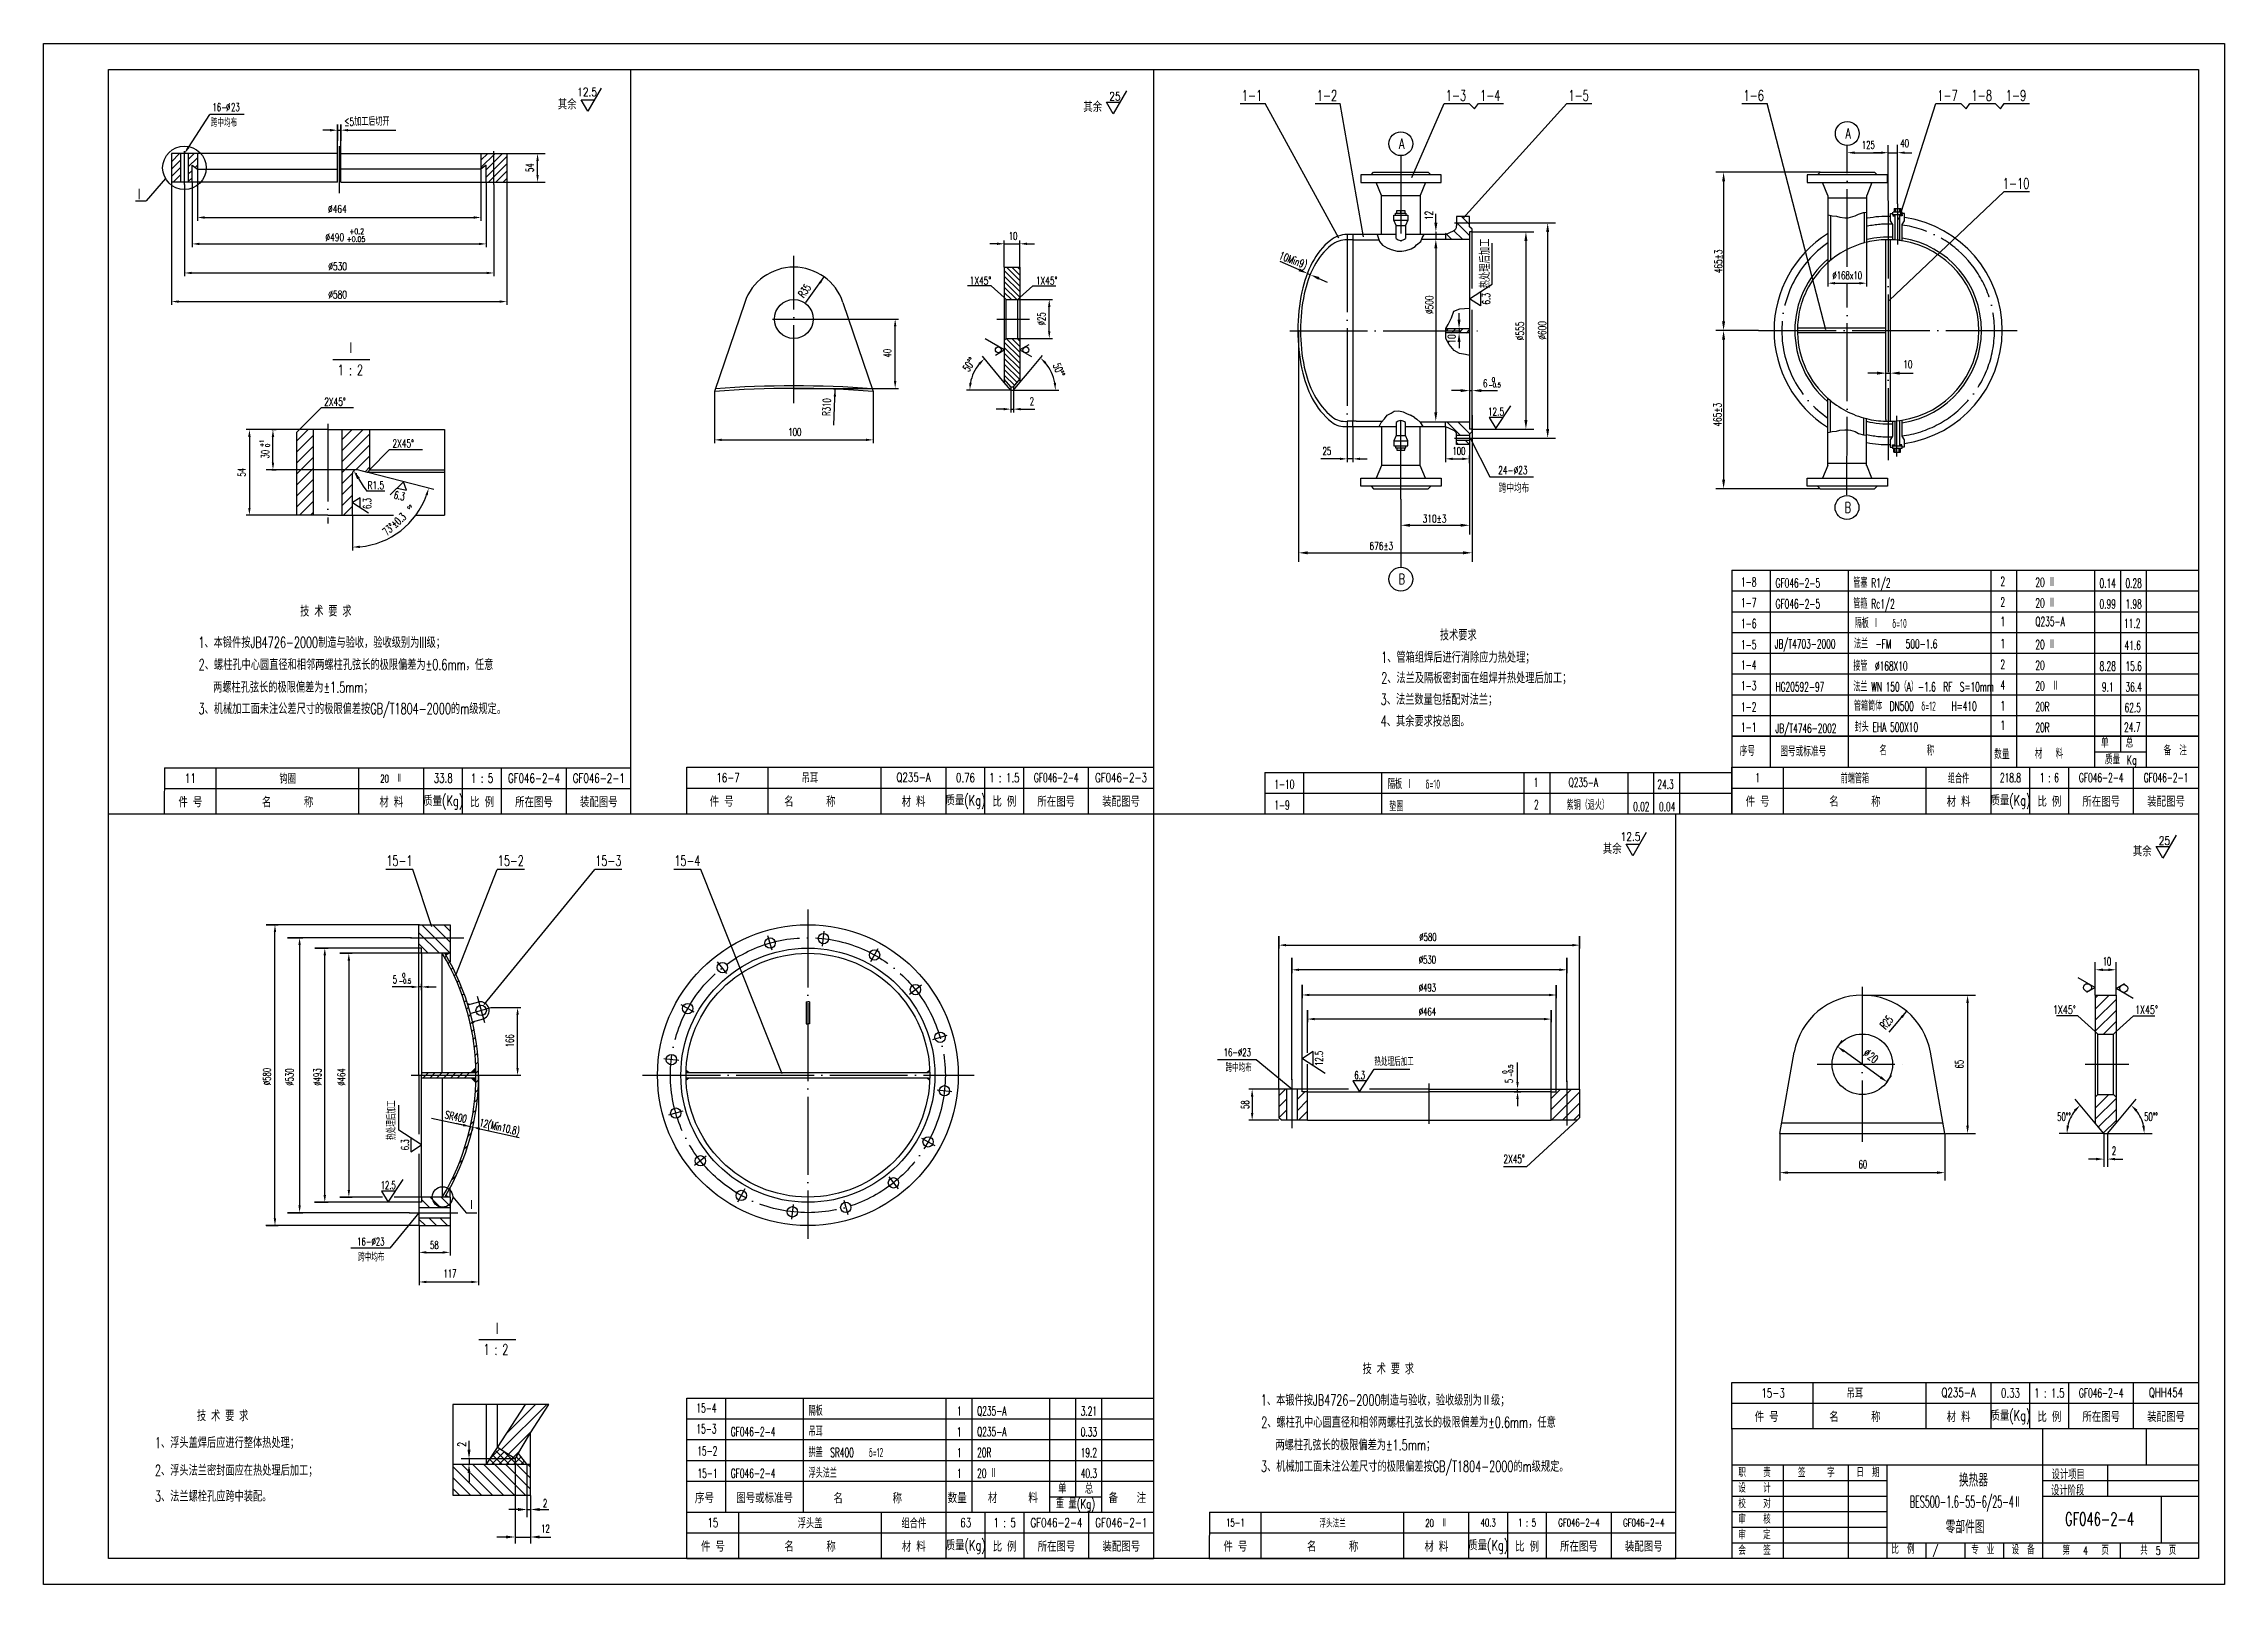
# Model space of a CAD drawing. Extents: x -843 to 1784, y -26 to 1322.
# Drawn here: x 66 to 907, y -26 to 568 of the extents above; entities that cross this region are included whole.
import ezdxf
from ezdxf.enums import TextEntityAlignment as Align

# ---------------------------------------------------------------- set-up
doc = ezdxf.new("R2010")
doc.units = 0
doc.header["$MEASUREMENT"] = 0
doc.linetypes.add('DASHDOT-M', pattern=[36, 30, -3, 0, -3])
doc.layers.get('0').update_dxf_attribs({"linetype": 'CONTINUOUS'})
for name, color, linetype in [('1', 3, 'CONTINUOUS'), ('CDR_DWG1', 4, 'CONTINUOUS'), ('CDR_DWG2', 2, 'CONTINUOUS'), ('CDR_DWG3', 1, 'DASHDOT-M'), ('XS', 2, 'CONTINUOUS')]:
    doc.layers.add(name, color=color, linetype=linetype)
doc.styles.add('HZ', font='romans', dxfattribs={"width": 0.7, "bigfont": 'hz'})

msp = doc.modelspace()

# ---------------------------------------------------------------- texts
at = {"style": 'HZ'}
for s, height, width, p in [('其余', 4, 0.7, (264.5, 542.58)), ('12.5', 3.2, 0.8, (271.97, 547.72)), ('25', 3.2, 0.8, (477.17, 546.04)), ('跨中均布', 3, 0.65, (130.67, 535.87)), ('16-', 3, 0.65, (131.34, 541.98)), ('%%c', 3, 0.65, (136.54, 541.98)), ('23', 3, 0.65, (138.49, 541.98)), ('≤5加工后切开', 3, 0.7, (182.17, 536.34)), ('其余', 4, 0.7, (467.16, 541.59)), ('125', 3, 0.65, (767.4, 527.42)), ('40', 3, 0.65, (782.25, 528.06)), ('+0.2', 2.04, 0.7, (184.1, 494.57)), ('10', 3, 0.65, (438.41, 492.3)), ('%%c168x10', 3, 0.65, (756.06, 477.1)), ('1X45%%D', 3, 0.7, (423.36, 475.11)), ('1X45%%D', 3, 0.7, (448.88, 475.11)), ('6', 3, 0.7, (621.27, 435.49)), ('0', 1.7, 0.7, (624.7, 437.57)), ('2X45%%D', 3, 0.7, (174.45, 428.38)), ('2', 3, 0.65, (446.49, 428.55)), ('-0.5', 1.7, 0.7, (623.45, 435.49)), ('2X45%%D', 3, 0.7, (200.75, 412.31)), ('100', 3, 0.65, (353.41, 416.71)), ('25', 3, 0.65, (559.44, 409.39)), ('100', 3, 0.65, (609.51, 409.39)), ('跨中均布', 3.2, 0.7, (627.42, 394.86)), ('1-8', 3.5, 0.6, (720.82, 358.67)), ('GF046-2-5', 3.5, 0.6, (734.12, 358.25)), ('管塞 R1/2 ', 3.5, 0.6, (764.12, 358.25)), ('20 Ⅱ', 3.5, 0.6, (834.33, 358.57)), ('1-7', 3.5, 0.6, (720.82, 350.67)), ('GF046-2-5', 3.5, 0.6, (734.12, 350.25)), ('管箍 Rc1/2 ', 3.5, 0.6, (764.12, 350.25)), ('20 Ⅱ', 3.5, 0.6, (834.33, 350.57)), ('           技 术 要 求', 4.2, 0.65, (142.77, 347.1)), ('1-6', 3.5, 0.6, (720.82, 342.67)), ('隔板 Ⅰ   δ=10', 3.5, 0.6, (764.64, 342.69)), ('Q235-A', 3.5, 0.6, (834.33, 343.42)), ('11.2', 3.5, 0.6, (868.53, 342.69)), ('1、本锻件按JB4726-2000制造与验收，验收级别为III级；', 4.2, 0.65, (125.9, 335.02)), ('技术要求', 4.2, 0.65, (604.68, 337.85)), ('1-5', 3.5, 0.6, (720.82, 334.49)), ('JB/T4703-2000', 3.5, 0.6, (733.79, 334.8)), ('法兰  -FM   500-1.6', 3.5, 0.6, (764.36, 334.8)), ('20 Ⅱ', 3.5, 0.6, (834.33, 334.57)), ('2、螺柱孔中心圆直径和相邻两螺柱孔弦长的极限偏差为%%P0.6mm，任意', 4.2, 0.65, (126.03, 326.48)), ('1、管箱组焊后进行消除应力热处理；', 4.2, 0.65, (582.05, 329.29)), ('1-4', 3.5, 0.6, (720.82, 326.67)), ('接管  %%C168X10', 3.5, 0.6, (764.12, 326.25)), ('20  ', 3.5, 0.6, (834.33, 326.57)), ('  两螺柱孔弦长的极限偏差为%%P1.5mm；', 4.2, 0.65, (127.81, 317.76)), ('2、法兰及隔板密封面在组焊并热处理后加工；', 4.2, 0.65, (582.05, 321.34)), ('1-3', 3.5, 0.6, (720.82, 318.67)), ('HG20592-97', 3.5, 0.6, (734.12, 318.25)), ('法兰 WN 150（A）-1.6  RF  S=10mm', 3.5, 0.6, (764.12, 318.25)), ('20  Ⅱ', 3.5, 0.6, (834.33, 318.57)), ('3、机械加工面未注公差尺寸的极限偏差按GB/T1804-2000的m级规定。', 4.2, 0.65, (125.95, 309.48)), ('3、法兰数量包括配对法兰；', 4.2, 0.65, (581.87, 313.05)), ('1-2', 3.5, 0.6, (720.82, 310.49)), ('管箱筒体  DN500  δ=12   H=410', 3.5, 0.6, (764.36, 310.8)), ('20R', 3.5, 0.6, (834.33, 310.57)), ('4、其余要求按总图。', 4.2, 0.65, (581.87, 304.68)), ('1-1', 3.5, 0.6, (720.82, 302.67)), ('JB/T4746-2002', 3.5, 0.6, (734.12, 302.25)), ('封头 EHA 500X10', 3.5, 0.6, (764.64, 302.69)), ('20R', 3.5, 0.6, (834.33, 302.57)), ('24.7', 3.5, 0.6, (868.53, 302.69)), ('序号', 3.5, 0.65, (720.28, 293.42)), ('图号或标准号', 3.5, 0.65, (735.94, 293.23)), ('名         称', 3.5, 0.65, (774.14, 293.61)), ('数量', 3.5, 0.65, (818.44, 292.16)), ('材   料', 3.5, 0.65, (834.1, 292.36)), ('单', 3.5, 0.65, (859.62, 296.62)), ('总', 3.5, 0.65, (869.15, 296.62)), ('备  注', 3.5, 0.65, (883.75, 293.58)), ('质量', 3.5, 0.65, (861.11, 290.13)), ('Kg', 3.5, 0.65, (869.54, 290.08)), ('1-10', 3.5, 0.6, (540.83, 280.67)), ('隔板 Ⅰ   δ=10', 3.5, 0.6, (584.65, 280.69)), ('Q235-A', 3.5, 0.6, (654.33, 281.42)), ('24.3', 3.5, 0.6, (688.53, 280.69)), ('1-9', 3.5, 0.6, (540.83, 272.67)), ('垫圈', 3.5, 0.6, (585.13, 272.09)), ('12.5', 3.2, 0.8, (674.36, 260.66)), ('25', 3.2, 0.8, (881.91, 259.09)), ('其余', 4, 0.7, (667.5, 255.58)), ('其余', 4, 0.7, (871.9, 254.63)), ('10', 3.2, 0.6, (860.3, 212.51)), ('-0.5', 1.7, 0.7, (203.24, 205.67)), ('0', 1.7, 0.7, (204.49, 207.96)), ('1X45%%D', 3.2, 0.7, (841.1, 193.89)), ('1X45%%D', 3.2, 0.7, (872.76, 193.89)), ('跨中均布', 3, 0.65, (522.03, 171.53)), ('50%%d%%d', 3.2, 0.6, (842.76, 152.63)), ('50%%d%%d', 3.2, 0.6, (876.28, 152.63)), ('2X45%%d', 3.2, 0.65, (629.2, 136.35)), ('60', 3.2, 0.6, (766.15, 134.3)), ('2', 3.2, 0.6, (863.84, 139.53)), ('跨中均布', 3, 0.65, (187.51, 98.51)), ('           技 术 要 求', 4.2, 0.65, (552.51, 54.99)), ('15-4', 3.5, 0.6, (317.96, 40.18)), ('隔板', 3.5, 0.6, (361.22, 39.06)), ('Q235-A', 3.5, 0.6, (426.22, 39.06)), ('1、本锻件按JB4726-2000制造与验收，验收级别为Ⅱ级；', 4.2, 0.65, (535.64, 42.91)), ('       技 术 要 求', 4.2, 0.65, (111.12, 36.88)), ('15-3', 3.5, 0.6, (317.96, 32.18)), ('GF046-2-4', 3.5, 0.6, (331.22, 31.06)), ('吊耳', 3.5, 0.6, (361.22, 31.06)), ('Q235-A', 3.5, 0.6, (426.22, 31.06)), ('2、螺柱孔中心圆直径和相邻两螺柱孔弦长的极限偏差为%%P0.6mm，任意', 4.2, 0.65, (535.77, 34.37)), ('1、浮头盖焊后应进行整体热处理；', 4.2, 0.65, (109.14, 26.52)), ('15-2', 3.5, 0.6, (318.29, 23.65)), ('拱盖  SR400   δ=12', 3.5, 0.6, (361.22, 23.06)), ('20R', 3.5, 0.6, (426.22, 23.06)), ('  两螺柱孔弦长的极限偏差为%%P1.5mm；', 4.2, 0.65, (537.56, 25.65)), ('2、浮头法兰密封面应在热处理后加工；', 4.2, 0.65, (109.14, 15.84)), ('15-1', 3.5, 0.6, (318.36, 15.06)), ('GF046-2-4', 3.5, 0.6, (331.22, 15.06)), ('浮头法兰', 3.5, 0.6, (361.22, 15.06)), ('20 Ⅱ', 3.5, 0.6, (426.22, 15.06)), ('3、机械加工面未注公差尺寸的极限偏差按GB/T1804-2000的m级规定。', 4.2, 0.65, (535.69, 17.37)), ('职    责', 3.2, 0.7, (719.77, 15.38)), ('签     字', 3.2, 0.7, (742.78, 15.33)), ('日  期', 3.2, 0.7, (765.33, 15.42)), ('设计项目', 3.8, 0.65, (840.56, 14.45)), ('3、法兰螺栓孔应跨中装配。', 4.2, 0.65, (109.14, 5.87)), ('序号', 4, 0.8, (317.39, 5.27)), ('图号或标准号', 4, 0.7, (333.34, 5.28)), ('名        称', 4, 0.8, (370.81, 5.17)), ('数量', 4, 0.8, (414.84, 5.28)), ('材     料', 4, 0.8, (430.38, 5.33)), ('单', 3.5, 0.7, (457.5, 9.04)), ('总', 3.5, 0.7, (467.76, 8.99)), ('备   注', 4, 0.8, (476.89, 5.28)), ('设    计', 3.2, 0.7, (719.77, 9.38)), ('设计阶段', 3.8, 0.65, (840.35, 8.3)), ('2', 3, 0.65, (258.77, 3.78)), ('重 量(Kg)', 3.5, 0.7, (456.56, 3.26)), ('校    对', 3.2, 0.7, (719.77, 3.38)), ('审    核', 3.2, 0.7, (719.77, -2.62)), ('GF046-2-4', 5, 0.65, (845.8, -3.33)), ('审    定', 3.2, 0.7, (719.77, -8.62)), ('会    签', 3.2, 0.7, (719.77, -14.62)), ('比  例', 3.2, 0.7, (778.8, -14.2)), ('/', 3.2, 0.7, (794.76, -14.38)), ('专  业', 3.2, 0.7, (809.58, -14.4)), ('设  备', 3.2, 0.7, (825.15, -14.41)), ('第   4   页', 3.2, 0.7, (844.75, -14.61)), ('共  5  页', 3.2, 0.7, (874.75, -14.61))]:
    msp.add_text(s, height=height, dxfattribs=dict(at, width=width)).set_placement(p)
for s, height, rotation, width, p in [('54', 3, 90, 0.65, (255.21, 518.46)), ('R35', 3, 54, 0.65, (359.38, 469.74)), ('%%c25', 3, 90, 0.65, (452.54, 459.35)), ('40', 3, 90, 0.65, (393.11, 446.95)), ('50%%d%%d', 3, 57.31974, 0.65, (423.01, 441.21)), ('50%%d%%d', 3, 292.91796, 0.65, (455.36, 444.04)), ('R310', 3, 88, 0.65, (369.55, 424.42)), ('+1', 1.7, 90, 0.7, (151.2, 412.44)), ('0', 1.7, 90, 0.7, (153.43, 412.44)), ('54', 3, 90, 0.65, (144.09, 401.04)), ('30', 3, 90, 0.65, (153.16, 408.03)), ('73%%d%%p0.3', 3, 41.8869, 0.65, (198.61, 378.12)), ('%%d%%d', 3, 41.8869, 0.65, (208.28, 386.78)), ('166', 3, 90, 0.65, (247.49, 181.04)), ('R25', 3.2, 50, 0.6, (776.53, 187.65)), ('%%c', 3.2, 321.91219, 0.65, (767.69, 178.12)), ('20', 3.2, 321.91219, 0.65, (769.33, 176.84)), ('0', 1.7, 90, 0.7, (630.57, 170.86)), ('-0.5', 1.7, 90, 0.7, (632.86, 169.61)), ('65', 3.2, 90, 0.6, (806.59, 172.87)), ('SR400', 3, 347.48828, 0.65, (220.78, 153.68)), ('12(Min10.8)', 3, 347, 0.65, (234.03, 150.66))]:
    msp.add_text(s, height=height, rotation=rotation, dxfattribs=dict(at, width=width)).set_placement(p)
for s, height, width, p in [('%%C464 ', 3, 0.7, (180.22, 502.72)), ('%%C490 ', 3, 0.7, (179.22, 491.82)), ('+0.05', 2.04, 0.7, (186.68, 491.58)), ('%%C530 ', 3, 0.7, (180.32, 480.62)), ('%%C580 ', 3, 0.7, (180.32, 469.72)), ('10', 3, 0.7, (785.14, 442.81)), ('12.5', 3, 0.7, (626.32, 424.62)), ('24-%%C23', 3, 0.7, (632.83, 402.01)), ('R1.5', 3, 0.7, (194.33, 396.21)), ('310%%P3', 3, 0.7, (602.63, 383.31)), ('676%%P3 ', 3, 0.7, (582.83, 372.82)), ('紫铜（退火）', 3.5, 0.6, (661.71, 272.59)), ('%%C580 ', 3, 0.65, (600.75, 222.01)), ('%%C530 ', 3, 0.65, (600.55, 213.29)), ('5', 3, 0.65, (201.67, 205.68)), ('%%C493 ', 3, 0.65, (600.55, 202.51)), ('%%C464 ', 3, 0.65, (600.55, 193.29)), ('16-%%C23', 3, 0.65, (526.56, 177.55)), ('热处理后加工', 3, 0.65, (587.02, 173.9)), ('6.3', 3, 0.65, (573.76, 168.77)), ('12.5', 3, 0.65, (199.11, 126.37)), ('16-%%C23', 3, 0.65, (192.41, 104.63)), ('58', 3, 0.65, (216.91, 103.28)), ('117', 3, 0.65, (222.91, 92.31)), ('12', 3, 0.65, (259.74, -6.08))]:
    msp.add_text(s, height=height, dxfattribs=dict(at, width=width)).set_placement(p, align=Align.CENTER)
for s, height, rotation, width, p in [('12', 3, 90, 0.7, (601.93, 501.71)), ('热处理后加工', 3.5, 90, 0.7, (623.94, 483.25)), ('465%%P3 ', 3, 90, 0.7, (713.54, 484.71)), ('10Min9)', 3, 339.15926, 0.7, (547.61, 483.08)), ('6.3', 3, 90, 0.7, (624.04, 469.6)), ('%%C500 ', 3, 90, 0.7, (602.13, 468.01)), ('10', 3, 90, 0.7, (610.72, 454.1)), ('%%C555', 3, 90, 0.7, (637.03, 457.21)), ('%%C600', 3, 90, 0.7, (645.63, 457.41)), ('465%%P3 ', 3, 90, 0.7, (713.24, 425.61)), ('6.3', 3, 347.72462, 0.65, (203.14, 392.2)), ('6.3', 3, 90, 0.65, (192.51, 390.67)), ('12.5', 3, 90, 0.65, (559.57, 176.73)), ('%%C580 ', 3, 90, 0.65, (153.83, 170.43)), ('%%C530 ', 3, 90, 0.65, (162.55, 170.23)), ('%%C493 ', 3, 90, 0.65, (173.33, 170.23)), ('%%C464 ', 3, 90, 0.65, (182.55, 170.23)), ('5', 3, 90, 0.65, (632.85, 168.04)), ('58', 3, 90, 0.65, (531.08, 158.93)), ('热处理后加工', 3, 90, 0.65, (201.94, 152.91)), ('6.3', 3, 90, 0.65, (207.07, 143.44)), ('2', 3.2, 90, 0.7, (229.09, 27.94))]:
    msp.add_text(s, height=height, rotation=rotation, dxfattribs=dict(at, width=width)).set_placement(p, align=Align.CENTER)
for s, height, width, p in [('2', 3.5, 0.6, (821.76, 360.68)), ('0.14', 3.5, 0.6, (862.22, 359.95)), ('0.28', 3.5, 0.6, (872.22, 359.95)), ('2', 3.5, 0.6, (821.76, 352.68)), ('0.99', 3.5, 0.6, (862.22, 351.95)), ('1.98', 3.5, 0.6, (872.22, 351.95)), ('1', 3.5, 0.6, (821.76, 345.19)), ('1', 3.5, 0.6, (821.76, 336.68)), ('41.6', 3.5, 0.6, (871.88, 335.99)), ('2', 3.5, 0.6, (821.76, 328.68)), ('8.28', 3.5, 0.6, (862.22, 327.95)), ('15.6', 3.5, 0.6, (872.22, 327.95)), ('4', 3.5, 0.6, (821.76, 320.68)), ('9.1', 3.5, 0.6, (862.22, 319.95)), ('36.4', 3.5, 0.6, (872.22, 319.95)), ('1', 3.5, 0.6, (821.76, 312.68)), ('62.5', 3.5, 0.6, (871.88, 311.99)), ('1', 3.5, 0.6, (821.76, 305.19)), ('11', 3.5, 0.7, (122.82, 284.78)), ('钩圈', 3.5, 0.7, (160.32, 284.78)), ('20  Ⅱ', 3, 0.65, (200.32, 284.78)), ('33.8', 3.5, 0.7, (220.32, 284.78)), ('1 : 5', 3.5, 0.7, (235.32, 284.78)), ('GF046-2-4', 3.5, 0.7, (255.32, 284.78)), ('GF046-2-1', 3.5, 0.7, (280.32, 284.78)), ('16-7', 3.5, 0.7, (330.17, 284.97)), ('吊耳', 3.5, 0.7, (361.72, 284.97)), ('Q235-A', 3.5, 0.7, (401.72, 284.97)), ('0.76', 3.5, 0.7, (421.72, 284.97)), ('1 : 1.5', 3.5, 0.7, (436.72, 284.97)), ('GF046-2-4', 3.5, 0.6, (456.72, 284.97)), ('GF046-2-3', 3.5, 0.7, (481.72, 284.97)), ('1', 3.5, 0.6, (727.22, 284.97)), ('前端管箱', 3.5, 0.6, (764.72, 284.97)), ('组合件', 3.5, 0.6, (804.72, 284.97)), ('218.8', 3.5, 0.6, (824.72, 284.97)), ('1 : 6', 3.5, 0.6, (839.72, 284.97)), ('GF046-2-4', 3.5, 0.6, (859.72, 284.97)), ('GF046-2-1', 3.5, 0.6, (884.72, 284.97)), ('件 号', 4, 0.7, (122.82, 275.78)), ('名      称', 4, 0.7, (160.32, 275.78)), ('材 料', 4, 0.7, (200.32, 275.78)), ('质量(Kg)', 4, 0.7, (220.32, 275.78)), ('比 例', 4, 0.7, (235.32, 275.78)), ('所在图号', 4, 0.7, (255.32, 275.78)), ('装配图号', 4, 0.7, (280.32, 275.78)), ('件 号', 4, 0.7, (327.7, 275.97)), ('名      称', 4, 0.7, (361.72, 275.97)), ('材 料', 4, 0.7, (401.72, 275.97)), ('质量(Kg)', 4, 0.7, (421.72, 275.97)), ('比 例', 4, 0.7, (436.72, 275.97)), ('所在图号', 4, 0.7, (456.72, 275.97)), ('装配图号', 4, 0.7, (481.72, 275.97)), ('1', 3.5, 0.6, (641.77, 283.19)), ('件 号', 4, 0.7, (727.22, 275.97)), ('名      称', 4, 0.7, (764.72, 275.97)), ('材 料', 4, 0.7, (804.72, 275.97)), ('质量(Kg)', 4, 0.7, (824.72, 275.97)), ('比 例', 4, 0.7, (839.72, 275.97)), ('所在图号', 4, 0.7, (859.72, 275.97)), ('装配图号', 4, 0.7, (884.72, 275.97)), ('2', 3.5, 0.6, (641.88, 274.55)), ('0.02', 3.5, 0.6, (682.33, 273.81)), ('0.04', 3.5, 0.6, (692.33, 273.81)), ('1', 3.5, 0.6, (419.32, 40.76)), ('3.21', 3.5, 0.6, (469.32, 40.76)), ('15-3', 3.5, 0.7, (733.17, 47.78)), ('吊耳', 3.5, 0.7, (764.72, 47.78)), ('Q235-A', 3.5, 0.7, (804.72, 47.78)), ('0.33', 3.5, 0.7, (824.72, 47.78)), ('1 : 1.5', 3.5, 0.7, (839.72, 47.78)), ('GF046-2-4', 3.5, 0.6, (859.72, 47.78)), ('QHH454', 3.5, 0.7, (884.72, 47.78)), ('1', 3.5, 0.6, (419.32, 32.76)), ('0.33', 3.5, 0.6, (469.32, 32.76)), ('件 号', 4, 0.7, (730.7, 38.78)), ('名      称', 4, 0.7, (764.72, 38.78)), ('材 料', 4, 0.7, (804.72, 38.78)), ('质量(Kg)', 4, 0.7, (824.72, 38.78)), ('比 例', 4, 0.7, (839.72, 38.78)), ('所在图号', 4, 0.7, (859.72, 38.78)), ('装配图号', 4, 0.7, (884.72, 38.78)), ('1', 3.5, 0.6, (419.32, 24.76)), ('19.2', 3.5, 0.6, (469.32, 24.76)), ('1', 3.5, 0.6, (419.32, 16.76)), ('40.3', 3.5, 0.6, (469.32, 16.76)), ('换热器', 5, 0.65, (810.45, 14.43)), ('BES500-1.6-55-6/25-4Ⅱ', 4.5, 0.5, (807.41, 5.48)), ('15', 3.5, 0.7, (324.32, -2.22)), ('浮头盖', 3.5, 0.7, (361.82, -2.22)), ('组合件', 3.5, 0.7, (401.82, -2.22)), ('质量(Kg)', 4, 0.7, (421.82, -11.22)), ('63', 3.5, 0.7, (421.82, -2.22)), ('1 : 5', 3.5, 0.7, (436.82, -2.22)), ('GF046-2-4', 3.5, 0.7, (456.82, -2.22)), ('GF046-2-1', 3.5, 0.7, (481.82, -2.22)), ('15-1', 3, 0.65, (525.82, -2.22)), ('浮头法兰', 3, 0.65, (563.32, -2.22)), ('20  Ⅱ', 3, 0.65, (603.32, -2.22)), ('质量(Kg)', 4, 0.7, (623.32, -11.22)), ('40.3', 3, 0.65, (623.32, -2.22)), ('1 : 5', 3, 0.65, (638.32, -2.22)), ('GF046-2-4', 3, 0.65, (658.32, -2.22)), ('GF046-2-4', 3, 0.65, (683.32, -2.22)), ('零部件图', 5, 0.65, (807.22, -3.62)), ('件 号', 4, 0.7, (324.32, -11.22)), ('名      称', 4, 0.7, (361.82, -11.22)), ('材 料', 4, 0.7, (401.82, -11.22)), ('比 例', 4, 0.7, (436.82, -11.22)), ('所在图号', 4, 0.7, (456.82, -11.22)), ('装配图号', 4, 0.7, (481.82, -11.22)), ('件 号', 4, 0.7, (525.82, -11.22)), ('名      称', 4, 0.7, (563.32, -11.22)), ('材 料', 4, 0.7, (603.32, -11.22)), ('比 例', 4, 0.7, (638.32, -11.22)), ('所在图号', 4, 0.7, (658.32, -11.22)), ('装配图号', 4, 0.7, (683.32, -11.22))]:
    msp.add_text(s, height=height, dxfattribs=dict(at, width=width)).set_placement(p, align=Align.MIDDLE)
at = {"layer": 'CDR_DWG1', "style": 'HZ'}
for s, width, p in [('1-1', 0.7, (532.21, 547.97)), ('1-2', 0.7, (561.13, 547.97)), ('1-3', 0.7, (610.88, 547.97)), ('1-4', 0.7, (624.09, 547.97)), ('1-5', 0.7, (658.18, 547.97)), ('1-6', 0.7, (725.69, 547.97)), ('1-7', 0.7, (800.44, 547.97)), ('1-8', 0.7, (813.65, 547.97)), ('1-9', 0.7, (826.86, 547.97)), ('1-10', 0.7, (826.86, 514.04)), ('15-1', 0.68, (203.42, 252.97)), ('15-2', 0.68, (246.39, 252.97)), ('15-3', 0.68, (283.97, 252.97)), ('15-4', 0.68, (314.49, 252.97))]:
    msp.add_text(s, height=4, dxfattribs=dict(at, width=width)).set_placement(p, align=Align.MIDDLE)
at = {"layer": 'CDR_DWG2', "style": 'HZ', "width": 0.7}
for s, p in [('A', (589.97, 527.4)), ('A', (762.13, 531.33)), ('B', (762.01, 387.13)), ('B', (589.97, 359.54))]:
    msp.add_text(s, height=4, dxfattribs=at).set_placement(p, align=Align.CENTER)
at = {"layer": 'CDR_DWG2', "style": 'HZ'}
for s, height, width, p in [('I', 4, 0.68, (102.56, 507.97)), ('I', 4, 0.7, (184.24, 448.78)), ('1 : 2', 4, 0.7, (179.59, 440.15)), ('I', 4.2, 0.65, (240.68, 70.6)), ('1 : 2', 4.2, 0.65, (235.87, 62.41))]:
    msp.add_text(s, height=height, dxfattribs=dict(at, width=width)).set_placement(p)
at = {"layer": 'CDR_DWG2', "style": 'HZ', "width": 0.65}
msp.add_text('Ⅰ', height=4, dxfattribs=at).set_placement((231.21, 120.27), align=Align.MIDDLE)

# ---------------------------------------------------------------- blocks, each defined once
blk = doc.blocks.new('*X65')
for p, q in [((97.49, 122.95), (101.86, 127.31)), ((114.99, 119.24), (123.07, 127.31)), ((114.99, 123.48), (118.83, 127.31)), ((97.49, 118.71), (103.99, 125.21)), ((97.49, 114.46), (103.99, 120.96)), ((114.99, 114.99), (125.49, 125.49)), ((114.99, 110.75), (125.49, 121.25)), ((97.49, 110.22), (103.99, 116.72)), ((97.49, 105.98), (103.99, 112.48)), ((114.99, 106.51), (119, 110.51)), ((120.35, 111.87), (125.49, 117.01)), ((123.8, 111.07), (125.49, 112.77)), ((97.49, 101.74), (103.99, 108.24)), ((97.49, 97.49), (103.99, 103.99)), ((114.99, 102.27), (118.99, 106.27)), ((114.99, 98.02), (118.99, 102.02)), ((98.56, 94.31), (103.99, 99.75)), ((102.8, 94.31), (103.99, 95.51)), ((115.53, 94.31), (118.99, 97.78))]:
    blk.add_line(p, q)
blk = doc.blocks.new('*X53')
for p, q in [((18.71, 5.45), (36.26, 23)), ((20.8, 11.96), (31.84, 23)), ((21.38, 3.71), (30.56, 12.89))]:
    blk.add_line(p, q)
blk = doc.blocks.new('*X54')
at = {"color": 0}
for p, q in [((140.48, 68.82), (140.36, 68.95)), ((143.31, 68.82), (141.47, 70.66)), ((141.67, 70.96), (145.38, 74.67)), ((142.36, 68.82), (147.09, 73.55)), ((146.14, 68.82), (142.59, 72.37)), ((148.97, 68.82), (143.71, 74.08)), ((145.19, 68.82), (148.8, 72.43)), ((151.8, 68.82), (147.03, 73.59)), ((148.02, 68.82), (153.17, 73.97)), ((150.84, 68.82), (153.63, 71.61)), ((154.63, 68.82), (151.77, 71.67)), ((153.67, 68.82), (154.89, 70.04))]:
    blk.add_line(p, q, dxfattribs=at)
blk = doc.blocks.new('*X55')
at = {"color": 0}
for p, q in [((138.34, 56.82), (127.28, 67.89)), ((133.11, 66.29), (130.58, 68.82)), ((146.83, 56.82), (134.83, 68.82)), ((151.07, 56.82), (139.07, 68.82)), ((155.31, 56.82), (143.31, 68.82)), ((157.28, 59.1), (147.55, 68.82)), ((157.28, 63.34), (151.8, 68.82)), ((157.28, 67.58), (156.04, 68.82)), ((134.1, 56.82), (127.28, 63.64)), ((129.86, 56.82), (127.28, 59.4)), ((142.58, 56.82), (134.08, 65.32))]:
    blk.add_line(p, q, dxfattribs=at)
blk = doc.blocks.new('*X59')
for p, q in [((9.98, 45.33), (10.61, 45.97)), ((11.23, 43.05), (11.88, 43.7)), ((12.44, 40.72), (13.1, 41.39)), ((13.58, 38.33), (14.26, 39.01)), ((14.67, 35.88), (15.37, 36.58)), ((15.69, 33.37), (16.41, 34.09)), ((16.66, 30.8), (17.39, 31.53)), ((17.56, 28.16), (18.31, 28.92)), ((18.39, 25.46), (19.16, 26.23)), ((19.14, 22.68), (19.94, 23.47)), ((19.83, 19.83), (20.64, 20.64)), ((20.43, 16.89), (21.27, 17.73)), ((20.94, 13.87), (21.81, 14.73)), ((21.37, 10.76), (22.26, 11.65)), ((21.69, 7.55), (22.61, 8.47)), ((21.9, 4.22), (22.85, 5.18)), ((22, 0.78), (22.98, 1.77)), ((21.77, -6.52), (22.84, -5.45)), ((21.96, -2.79), (22.98, -1.77)), ((20.84, -14.51), (22.02, -13.33)), ((21.41, -10.41), (22.53, -9.29)), ((18.93, -23.5), (20.28, -22.15)), ((20.04, -18.86), (21.29, -17.6)), ((15.41, -34.09), (17.05, -32.45)), ((17.44, -28.52), (18.91, -27.06)), ((12.56, -40.48), (14.48, -38.56))]:
    blk.add_line(p, q)
blk = doc.blocks.new('*X61')
at = {"color": 0}
for p, q in [((139.69, 161.53), (136.66, 164.57)), ((143.94, 161.53), (139.94, 165.53)), ((147.66, 162.05), (144.18, 165.53)), ((138.21, 154.53), (135.66, 157.08)), ((142.45, 154.53), (139.45, 157.53)), ((146.69, 154.53), (143.69, 157.53))]:
    blk.add_line(p, q, dxfattribs=at)
blk = doc.blocks.new('*X60')
for p, q in [((101.65, 99), (103.65, 101)), ((104.3, 99), (106.3, 101)), ((106.95, 99), (108.95, 101)), ((109.61, 99), (111.61, 101)), ((112.26, 99), (114.26, 101)), ((114.91, 99), (116.91, 101)), ((117.56, 99), (119.56, 101))]:
    blk.add_line(p, q)
blk = doc.blocks.new('*X62')
at = {"color": 0}
for p, q in [((147.66, 259.63), (136.76, 270.53)), ((147.66, 263.88), (141, 270.53)), ((147.66, 268.12), (145.25, 270.53)), ((143.52, 259.53), (135.66, 267.39)), ((139.27, 259.53), (135.66, 263.15))]:
    blk.add_line(p, q, dxfattribs=at)
blk = doc.blocks.new('MM')
at = {"layer": 'XS', "color": 3}
blk.add_lwpolyline([(3.85, 6.67), (0, 0), (-1.93, 3.33)], dxfattribs=at)
blk.add_circle((0, 3), 1.5, dxfattribs=at)
blk = doc.blocks.new('*X99')
at = {"layer": '1', "color": 0, "linetype": 'Continuous'}
for p, q in [((-21950.87, -21632.62), (-21945.48, -21627.22)), ((-21950.87, -21628.37), (-21949.72, -21627.22)), ((-21950.87, -21636.86), (-21942.87, -21628.86)), ((-21950.87, -21641.1), (-21942.87, -21633.1)), ((-21947.75, -21642.22), (-21942.87, -21637.34)), ((-21950.87, -21670.8), (-21945.63, -21665.55)), ((-21950.87, -21666.56), (-21949.87, -21665.55)), ((-21950.87, -21675.04), (-21942.87, -21667.04)), ((-21949.64, -21678.05), (-21942.87, -21671.28)), ((-21947.7, -21680.36), (-21942.87, -21675.53))]:
    blk.add_line(p, q, dxfattribs=at)
blk = doc.blocks.new('*X63')
for p, q in [((167.24, 209.67), (172.68, 215.11)), ((167.24, 212.5), (169.85, 215.11)), ((169.24, 208.84), (175.51, 215.11)), ((169.24, 206.01), (177.24, 214.01)), ((170.17, 204.11), (177.24, 211.18)), ((173, 204.11), (177.24, 208.36)), ((175.82, 204.11), (177.24, 205.53))]:
    blk.add_line(p, q)
blk = doc.blocks.new('*X64')
for p, q in [((47.89, 211.94), (51.06, 215.11)), ((47.89, 214.77), (48.23, 215.11)), ((47.89, 209.11), (51.39, 212.61)), ((54.39, 212.78), (56.72, 215.11)), ((54.39, 209.96), (57.89, 213.46)), ((57.02, 209.76), (57.89, 210.63)), ((47.89, 206.28), (51.39, 209.78)), ((48.54, 204.11), (51.39, 206.96)), ((51.37, 204.11), (51.39, 204.13)), ((54.39, 207.13), (55.89, 208.63)), ((54.39, 204.3), (55.89, 205.8))]:
    blk.add_line(p, q)
blk = doc.blocks.new('*X58')
for p, q in [((120.32, 159.7), (115.19, 164.82)), ((124.13, 160.13), (119.43, 164.82)), ((124, 164.5), (123.68, 164.82)), ((119.77, 156), (119, 156.77)), ((124, 156.01), (122.35, 157.67))]:
    blk.add_line(p, q)
blk = doc.blocks.new('*X56')
for p, q in [((115.19, 200.04), (115.76, 200.61)), ((116.99, 199.01), (118.59, 200.61)), ((119.82, 199.01), (121.42, 200.61)), ((122.65, 199.01), (124, 200.37))]:
    blk.add_line(p, q)
blk = doc.blocks.new('*X57')
for p, q in [((124, 240.87), (120.87, 244)), ((116.96, 235.18), (114.65, 237.49)), ((121.21, 235.18), (117.79, 238.6)), ((124, 236.62), (119, 241.62))]:
    blk.add_line(p, q)

# ---------------------------------------------------------------- linework, layer by layer
for p, q in [((66.22, -26.03), (66.22, 567.97)), ((66.22, 567.97), (907.22, 567.97)), ((907.22, 567.97), (907.22, -26.03)), ((292.72, 270.97), (292.72, 557.97)), ((494.22, 557.97), (494.22, -16.03)), ((483.88, 549.8), (478.73, 540.87)), ((122.03, 527.93), (130.26, 540.62)), ((143.58, 540.62), (130.26, 540.62)), ((478.73, 540.87), (476.15, 545.34)), ((476.15, 545.34), (481.31, 545.34)), ((527.66, 544.9), (537.36, 544.9)), ((565.67, 492.96), (537.36, 544.9)), ((556.58, 544.9), (566.28, 544.9)), ((575.2, 493.52), (566.28, 544.9)), ((593.86, 516.39), (606.33, 544.9)), ((606.33, 544.9), (616.03, 544.9)), ((613.51, 500.56), (653.63, 544.9)), ((616.03, 544.9), (618.05, 542.88)), ((618.05, 542.88), (619.54, 544.9)), ((619.54, 544.9), (629.24, 544.9)), ((653.63, 544.9), (663.33, 544.9)), ((721.14, 544.9), (730.84, 544.9)), ((753.55, 457.62), (730.84, 544.9)), ((781.65, 500.14), (795.89, 544.9)), ((795.89, 544.9), (805.59, 544.9)), ((805.59, 544.9), (807.62, 542.88)), ((807.62, 542.88), (809.1, 544.9)), ((809.1, 544.9), (818.8, 544.9)), ((818.8, 544.9), (820.82, 542.88)), ((820.82, 542.88), (822.31, 544.9)), ((822.31, 544.9), (832.01, 544.9)), ((176.71, 534.59), (173.91, 534.59)), ((179.51, 536.83), (179.51, 530.52)), ((179.51, 525.65), (179.51, 536.83)), ((179.51, 534.59), (180.86, 534.59)), ((180.86, 536.83), (180.86, 530.52)), ((180.86, 525.65), (180.86, 536.83)), ((183.66, 534.59), (202.09, 534.59)), ((244.8, 525.58), (259.63, 525.58)), ((256.37, 525.58), (257.96, 525.58)), ((256.71, 517.38), (256.71, 522.78)), ((761.8, 525.32), (761.8, 527.17)), ((764.6, 525.92), (774.75, 525.92)), ((774.75, 525.92), (771.95, 525.92)), ((777.55, 507.44), (777.55, 528.83)), ((777.55, 525.32), (777.55, 527.17)), ((777.55, 525.92), (781.12, 525.92)), ((777.55, 525.92), (781.12, 525.92)), ((781.12, 506.23), (781.12, 529)), ((781.12, 525.92), (781.12, 527.17)), ((783.92, 525.92), (786.72, 525.92)), ((113.2, 515.98), (105.73, 507.34)), ((115.51, 514.58), (115.51, 467.27)), ((120.51, 513.69), (120.51, 478.3)), ((123.51, 514.58), (123.51, 489.5)), ((125.51, 519.58), (125.51, 499.68)), ((234.86, 519.58), (234.86, 499.68)), ((236.86, 514.58), (236.86, 489.5)), ((239.86, 513.69), (239.86, 478.3)), ((244.8, 514.58), (259.63, 514.58)), ((244.86, 514.58), (244.86, 467.27)), ((256.37, 514.58), (257.96, 514.58)), ((751.38, 518.38), (711.09, 518.38)), ((714.09, 514.88), (714.09, 460.88)), ((101.61, 507.34), (105.73, 507.34)), ((777.95, 468.93), (822.31, 510.96)), ((822.31, 510.96), (832.01, 510.96)), ((128.31, 500.93), (232.06, 500.93)), ((603.12, 498.9), (603.12, 502.4)), ((610.27, 498.85), (617.07, 498.85)), ((617.13, 498.85), (649.24, 498.85)), ((754.39, 501.92), (756.01, 501.58)), ((756.01, 501.58), (757.61, 501.4)), ((757.61, 501.4), (758.95, 501.05)), ((758.95, 501.05), (760.85, 500.87)), ((760.85, 500.87), (762.18, 500.87)), ((762.18, 500.87), (763.07, 501.05)), ((763.07, 501.05), (764.82, 501.58)), ((764.82, 501.58), (766.15, 502.27)), ((766.15, 502.27), (768.06, 502.8)), ((768.06, 502.8), (769.24, 502.98)), ((126.31, 490.75), (234.06, 490.75)), ((433.91, 490.8), (431.11, 490.8)), ((436.71, 481.79), (436.71, 492.05)), ((436.71, 490.8), (442.71, 490.8)), ((442.71, 481.79), (442.71, 492.05)), ((445.51, 490.8), (448.31, 490.8)), ((580.51, 494.39), (580.83, 493.18)), ((580.83, 493.18), (581.42, 491.66)), ((581.42, 491.66), (582.6, 490.25)), ((582.6, 490.25), (584.38, 489.2)), ((584.38, 489.2), (585.85, 488.62)), ((585.85, 488.62), (588.23, 487.91)), ((588.23, 487.91), (590, 488.02)), ((590, 488.02), (591.57, 488.27)), ((591.57, 488.27), (593.64, 488.85)), ((593.64, 488.85), (595.13, 489.79)), ((595.13, 489.79), (595.72, 490.37)), ((595.72, 490.37), (597.3, 491.66)), ((597.3, 491.66), (597.79, 493.08)), ((597.79, 493.08), (598.57, 494.37)), ((598.57, 494.37), (598.58, 494.42)), ((603.09, 489.47), (603.09, 425.88)), ((603.12, 495.41), (603.12, 492.57)), ((606.79, 494.44), (606.79, 492.55)), ((617.2, 495.38), (640.86, 495.38)), ((624.84, 475.23), (624.84, 491.03)), ((637.86, 491.88), (637.86, 422.88)), ((646.24, 495.35), (646.24, 419.4)), ((769.2, 492.01), (769.2, 474.35)), ((123.31, 479.55), (237.06, 479.55)), ((442.71, 474.48), (436.71, 480.48)), ((442.71, 476.6), (437.53, 481.79)), ((442.71, 478.72), (439.65, 481.79)), ((442.71, 480.84), (441.77, 481.79)), ((550.42, 480.75), (543.09, 483.92)), ((754.29, 485.44), (754.29, 484.65)), ((754.29, 484.65), (754.29, 483.37)), ((754.29, 483.37), (754.29, 474.35)), ((360.14, 468.2), (367.2, 478.02)), ((431.68, 474.57), (422.51, 474.57)), ((436.71, 470.04), (431.68, 474.57)), ((442.71, 472.35), (436.71, 478.36)), ((442.71, 470.23), (436.71, 476.23)), ((441.54, 469.29), (436.71, 474.11)), ((439.42, 469.29), (436.71, 471.99)), ((442.71, 470.04), (447.75, 474.57)), ((447.75, 474.57), (456.59, 474.57)), ((553.69, 479.31), (554.81, 478.85)), ((558.03, 477.45), (561.24, 476.06)), ((616.14, 469.53), (624.84, 475.23)), ((620.31, 472.27), (620.31, 466.9)), ((757.09, 475.6), (766.4, 475.6)), ((118.31, 468.52), (242.06, 468.52)), ((441.54, 469.29), (455.29, 469.29)), ((454.04, 457.09), (454.04, 466.49)), ((609.21, 462.27), (610.08, 464.8)), ((610.08, 464.8), (612.32, 465.7)), ((612.08, 461.58), (612.08, 464.05)), ((612.32, 465.7), (614.19, 465.85)), ((614.19, 465.85), (616.18, 466)), ((620.31, 466.9), (616.14, 469.53)), ((367.71, 461.79), (395.86, 461.79)), ((394.61, 437.84), (394.61, 458.99)), ((436.71, 449.92), (429.36, 454.17)), ((442.71, 449.02), (437.46, 454.28)), ((442.71, 451.14), (439.57, 454.29)), ((442.71, 453.26), (441.69, 454.29)), ((441.96, 454.29), (455.29, 454.29)), ((550.2, 457.54), (550.2, 368.16)), ((606.98, 458.08), (607.85, 459.73)), ((606.98, 456.44), (606.98, 458.08)), ((606.98, 454.34), (606.98, 456.44)), ((608.22, 451.96), (606.98, 454.34)), ((607.85, 459.73), (609.21, 462.27)), ((612.08, 457.99), (612.08, 456.44)), ((616.14, 458.07), (616.14, 456.5)), ((727.49, 457.38), (711.09, 457.38)), ((727.49, 457.38), (711.09, 457.38)), ((433.09, 441.68), (428.24, 447.46)), ((433.25, 447.92), (436.71, 449.92)), ((442.71, 446.9), (436.71, 452.9)), ((442.71, 444.78), (436.71, 450.78)), ((442.71, 442.66), (436.71, 448.66)), ((442.71, 440.54), (436.71, 446.54)), ((446.18, 451.89), (442.71, 449.89)), ((442.71, 449.89), (447.15, 447.33)), ((446.24, 441.56), (451.44, 447.76)), ((610.21, 449.71), (608.22, 451.96)), ((612.2, 448.53), (610.21, 449.71)), ((612.08, 452.94), (612.08, 450.62)), ((614.57, 448.07), (612.2, 448.53)), ((616.18, 447.78), (614.57, 448.07)), ((714.09, 453.88), (714.09, 399.02)), ((436.71, 437.36), (433.09, 441.68)), ((442.63, 438.49), (436.71, 444.41)), ((441.67, 437.34), (436.71, 442.29)), ((440.7, 436.19), (436.71, 440.17)), ((442.71, 437.36), (446.24, 441.56)), ((773.27, 440.93), (769.77, 440.93)), ((776.73, 440.97), (778.4, 440.97)), ((781.93, 440.93), (787.25, 440.93)), ((324.91, 433.88), (324.91, 413.96)), ((355.53, 435.04), (367.77, 435.04)), ((355.53, 435.04), (395.86, 435.04)), ((370.91, 420.88), (371.45, 434.72)), ((386.14, 433.88), (386.14, 413.96)), ((429.68, 434.38), (422.14, 434.38)), ((439.21, 434.38), (429.68, 434.38)), ((439.21, 434.38), (439.21, 425.8)), ((440.21, 434.38), (440.21, 425.8)), ((440.21, 434.38), (449.59, 434.38)), ((449.59, 434.38), (457.68, 434.38)), ((612.64, 434.2), (609.14, 434.2)), ((616.14, 434.2), (617.2, 434.2)), ((620.7, 434.2), (626.94, 434.2)), ((164.86, 419.17), (173.35, 427.65)), ((173.35, 427.65), (185.69, 427.65)), ((436.41, 427.05), (433.61, 427.05)), ((439.21, 427.05), (440.21, 427.05)), ((443.01, 427.05), (448.46, 427.05)), ((581.23, 420.38), (581.99, 421.92)), ((581.99, 421.92), (583.28, 423.38)), ((583.28, 423.38), (584.38, 424.68)), ((584.38, 424.68), (585.88, 425.49)), ((585.88, 425.49), (587.04, 426.23)), ((587.04, 426.23), (588.81, 426.39)), ((588.81, 426.39), (590.52, 425.99)), ((590.52, 425.99), (591.81, 425.33)), ((591.81, 425.33), (593.31, 424.68)), ((594.89, 423.88), (593.31, 424.68)), ((594.89, 423.88), (595.78, 423.14)), ((595.78, 423.14), (597.07, 422.09)), ((597.07, 422.09), (597.82, 420.78)), ((597.82, 420.78), (598.06, 420.38)), ((606.79, 420.38), (606.79, 422.2)), ((617.15, 424.75), (617.15, 378.78)), ((629.06, 423.79), (623.69, 423.79)), ((623.69, 423.79), (626.32, 419.62)), ((626.32, 419.62), (632.02, 428.33)), ((145.8, 419.17), (144.34, 419.17)), ((164.8, 419.17), (144.5, 419.17)), ((145.59, 416.37), (145.59, 388.97)), ((151.76, 419.17), (145.8, 419.17)), ((154.17, 419.17), (155.91, 419.17)), ((154.66, 406.48), (154.66, 416.37)), ((175.86, 419.17), (180.86, 419.17)), ((175.86, 419.17), (181.36, 419.17)), ((327.71, 415.21), (383.34, 415.21)), ((568.91, 420.38), (568.91, 406.64)), ((571.07, 420.38), (571.07, 406.64)), ((606.79, 420.38), (606.79, 406.64)), ((616.14, 413.39), (616.14, 378.74)), ((616.3, 415.81), (624, 401)), ((617.13, 415.9), (649.24, 415.9)), ((617.2, 419.38), (640.86, 419.38)), ((754.39, 418.04), (756.01, 418.37)), ((756.01, 418.37), (757.61, 418.55)), ((757.61, 418.55), (758.95, 418.9)), ((758.95, 418.9), (760.85, 419.08)), ((760.85, 419.08), (762.18, 419.08)), ((762.18, 419.08), (763.07, 418.9)), ((763.07, 418.9), (764.82, 418.37)), ((764.82, 418.37), (766.15, 417.68)), ((766.15, 417.68), (768.06, 417.15)), ((768.06, 417.15), (769.24, 416.98)), ((187.17, 403.68), (152.1, 403.68)), ((154.17, 403.68), (155.91, 403.68)), ((191.86, 403.67), (199.64, 411.45)), ((199.64, 411.45), (212.27, 411.45)), ((566.11, 407.89), (558.81, 407.89)), ((571.07, 407.89), (568.91, 407.89)), ((573.87, 407.89), (576.67, 407.89)), ((609.59, 407.89), (613.34, 407.89)), ((616.14, 406.25), (616.14, 409.14)), ((186.57, 401.93), (186.61, 402.1)), ((186.77, 402.23), (186.95, 402.23)), ((187.65, 400.32), (189.5, 397.35)), ((189.5, 397.35), (190.85, 395.47)), ((197.75, 395.47), (190.85, 395.47)), ((191.86, 402.67), (191.16, 402.67)), ((216.65, 396.08), (191.22, 402.65)), ((204.99, 399.09), (199.8, 393.99)), ((202.5, 396.65), (206.17, 395.85)), ((206.17, 395.85), (204.99, 399.09)), ((624, 401), (640.83, 401)), ((751.29, 396.38), (711.09, 396.38)), ((188.29, 392.86), (185.38, 391.02)), ((185.38, 391.02), (191.47, 387.03)), ((188.29, 389.1), (188.29, 392.86)), ((589.64, 392.31), (589.64, 366.13)), ((145.8, 386.17), (144.34, 386.17)), ((163.8, 386.17), (145.8, 386.17)), ((185.36, 386.17), (185.36, 372.6)), ((593.14, 382.28), (613.65, 382.28)), ((617.15, 380.24), (617.15, 368.16)), ((553.7, 371.66), (613.65, 371.66)), ((717.22, 356.97), (897.22, 356.97)), ((717.22, 348.97), (897.22, 348.97)), ((717.22, 348.97), (897.22, 348.97)), ((717.22, 340.97), (897.22, 340.97)), ((717.22, 332.97), (897.22, 332.97)), ((717.22, 332.97), (897.22, 332.97)), ((717.22, 324.97), (897.22, 324.97)), ((717.22, 316.97), (897.22, 316.97)), ((717.22, 316.97), (897.22, 316.97)), ((717.22, 308.97), (897.22, 308.97)), ((897.22, 300.97), (717.22, 300.97)), ((717.22, 300.97), (897.22, 300.97)), ((857.22, 294.97), (877.22, 294.97)), ((867.22, 294.97), (867.22, 300.97)), ((112.82, 280.78), (292.82, 280.78)), ((314.22, 280.97), (494.22, 280.97)), ((314.22, 280.97), (494.22, 280.97)), ((537.23, 278.97), (717.22, 278.97)), ((717.22, 280.97), (897.22, 280.97)), ((717.22, 280.97), (897.22, 280.97)), ((91.22, 270.97), (897.22, 270.97)), ((112.72, 270.97), (292.72, 270.97)), ((695.72, -16.03), (695.72, 270.97)), ((717.22, 270.97), (897.22, 270.97)), ((208.65, 249.6), (198.2, 249.6)), ((215.89, 227.53), (208.65, 249.6)), ((225.16, 208.83), (241.16, 249.6)), ((236.12, 197.54), (278.74, 249.6)), ((251.61, 249.6), (241.16, 249.6)), ((289.19, 249.6), (278.74, 249.6)), ((319.72, 249.6), (309.27, 249.6)), ((351.08, 170.76), (319.72, 249.6)), ((211.12, 228.26), (152.01, 228.26)), ((152.01, 228.26), (156.69, 228.26)), ((155.44, 115.06), (155.44, 225.46)), ((208.09, 223.26), (160.31, 223.26)), ((160.31, 223.26), (166.18, 223.26)), ((164.93, 220.46), (164.93, 120.06)), ((211.03, 219.26), (170.81, 219.26)), ((170.81, 219.26), (175.9, 219.26)), ((207.76, 223.26), (228.22, 223.26)), ((542.58, 164.85), (542.58, 223.93)), ((542.58, 223.83), (542.58, 219.15)), ((545.38, 220.4), (655.78, 220.4)), ((658.58, 164.72), (658.58, 223.83)), ((658.58, 223.83), (658.58, 219.15)), ((174.65, 124.06), (174.65, 216.46)), ((212.01, 217.26), (180.45, 217.26)), ((180.45, 217.26), (185.18, 217.26)), ((183.93, 214.46), (183.93, 126.06)), ((547.58, 168.48), (547.58, 215.53)), ((547.58, 215.53), (547.58, 209.65)), ((650.78, 210.9), (550.38, 210.9)), ((653.58, 167.75), (653.58, 215.53)), ((653.58, 215.53), (653.58, 209.65)), ((857.42, 201.14), (857.42, 213.91)), ((860.42, 210.91), (862.42, 210.91)), ((865.42, 201.14), (865.42, 213.91)), ((208.16, 204.3), (200.68, 204.3)), ((210.96, 203.06), (210.96, 205.55)), ((211.96, 204.3), (210.96, 204.3)), ((211.96, 203.06), (211.96, 205.55)), ((214.76, 204.3), (217.56, 204.3)), ((551.58, 164.85), (551.58, 205.11)), ((551.58, 205.11), (551.58, 199.94)), ((649.58, 164.81), (649.58, 205.02)), ((649.58, 205.02), (649.58, 199.94)), ((238.81, 196.36), (250.24, 196.36)), ((248.99, 173.06), (248.99, 193.56)), ((553.58, 195.39), (553.58, 190.66)), ((553.58, 178.88), (553.58, 195.39)), ((554.38, 201.19), (646.78, 201.19)), ((647.58, 163.83), (647.58, 195.39)), ((647.58, 195.39), (647.58, 190.66)), ((767.59, 201.14), (811.19, 201.14)), ((777.96, 186.86), (784.7, 194.93)), ((808.19, 198.14), (808.19, 150.8)), ((644.78, 191.91), (556.38, 191.91)), ((850.71, 193.19), (842.45, 193.19)), ((857.42, 187.13), (850.71, 193.19)), ((865.42, 187.13), (872.13, 193.19)), ((872.13, 193.19), (880.39, 193.19)), ((555.86, 179.35), (551.7, 176.73)), ((551.7, 176.73), (560.4, 171.02)), ((555.86, 173.99), (555.86, 179.35)), ((758.1, 181.24), (759.84, 183.69)), ((774.65, 169.43), (760.54, 179.5)), ((233.96, 170.2), (233.96, 91.67)), ((236.96, 170.26), (250.24, 170.26)), ((533.87, 176.13), (518.87, 176.13)), ((547.58, 164.87), (533.87, 176.13)), ((553.58, 162.73), (553.58, 174.49)), ((573.69, 163.87), (579.39, 172.58)), ((579.39, 172.58), (593.14, 172.58)), ((634.62, 167.67), (634.62, 175.16)), ((777.09, 167.69), (778.83, 170.13)), ((542.58, 164.85), (531.03, 164.85)), ((532.28, 162.05), (532.28, 155.67)), ((545.58, 164.87), (545.58, 152.87)), ((549.58, 164.87), (549.58, 152.87)), ((571.06, 168.04), (573.69, 163.87)), ((576.43, 168.04), (571.06, 168.04)), ((633.39, 164.87), (635.87, 164.87)), ((633.39, 163.87), (635.87, 163.87)), ((634.62, 163.87), (634.62, 164.87)), ((634.62, 161.07), (634.62, 158.27)), ((857.42, 151.77), (849.67, 161.02)), ((865.42, 151.77), (873.18, 161.02)), ((203.26, 149.07), (203.26, 158.68)), ((215.86, 153.76), (230.79, 150.45)), ((228.06, 151.05), (225.33, 151.66)), ((542.58, 152.87), (531.03, 152.87)), ((657.58, 152.87), (638.03, 134.91)), ((211.96, 143.37), (203.26, 149.07)), ((207.8, 146.11), (207.8, 140.74)), ((207.8, 140.74), (211.96, 143.37)), ((230.79, 150.45), (230.52, 149.21)), ((230.79, 150.43), (231.74, 150.22)), ((231.74, 150.23), (231.47, 149)), ((234.47, 149.61), (249.63, 146.21)), ((735.82, 147.8), (735.82, 129.7)), ((799.37, 147.8), (799.37, 129.7)), ((799.76, 147.8), (811.19, 147.8)), ((860.76, 147.8), (843.5, 147.8)), ((860.76, 147.8), (860.76, 134.93)), ((862.09, 147.8), (879.34, 147.8)), ((862.09, 147.8), (862.09, 134.93)), ((638.03, 134.91), (629.2, 134.91)), ((857.76, 137.93), (854.76, 137.93)), ((865.09, 137.93), (868.09, 137.93)), ((199.11, 121.37), (204.82, 130.08)), ((738.82, 132.7), (796.37, 132.7)), ((210.99, 121.26), (170.73, 121.26)), ((170.73, 121.26), (175.9, 121.26)), ((180.45, 123.26), (185.18, 123.26)), ((196.96, 123.26), (180.45, 123.26)), ((201.85, 125.54), (196.49, 125.54)), ((196.49, 125.54), (199.11, 121.37)), ((213.11, 123.26), (201.35, 123.26)), ((211.96, 121.26), (210.96, 121.26)), ((222.96, 123.26), (211.96, 123.26)), ((211.96, 123.26), (211.96, 121.26)), ((223.99, 123.34), (229.15, 117.27)), ((210.99, 112.26), (151.91, 112.26)), ((152.01, 112.26), (156.69, 112.26)), ((207.36, 117.26), (160.31, 117.26)), ((160.31, 117.26), (166.18, 117.26)), ((210.96, 117.26), (199.71, 103.55)), ((210.99, 112.26), (210.99, 100.71)), ((222.96, 112.26), (222.96, 100.71)), ((229.15, 117.27), (233.27, 117.27)), ((199.71, 103.55), (184.71, 103.55)), ((213.79, 101.96), (220.16, 101.96)), ((210.99, 100.71), (210.99, 89.3)), ((213.79, 90.55), (231.16, 90.55)), ((233.96, 91.67), (233.96, 89.3)), ((717.22, 43.78), (897.22, 43.78)), ((717.22, 43.78), (897.22, 43.78)), ((314.32, 37.78), (494.32, 37.78)), ((877.21, 20), (877.21, 34)), ((230.27, 25.85), (230.27, 29.35)), ((314.32, 29.78), (494.32, 29.78)), ((247.96, 22.35), (227.27, 22.35)), ((230.27, 22.35), (230.27, 20.35)), ((230.27, 16.85), (230.27, 13.35)), ((248.02, 22.29), (248.02, -10.29)), ((252.61, 20.29), (252.61, -0.17)), ((314.32, 21.78), (494.32, 21.78)), ((717.21, 20), (897.21, 20)), ((737.21, -16), (737.21, 20)), ((762.21, -16), (762.21, 20)), ((777.21, -16), (777.21, 20)), ((862.21, 8), (862.21, 20)), ((862.21, 8), (862.21, 20)), ((314.32, 13.78), (494.32, 13.78)), ((464.32, 7.78), (464.32, 13.78)), ((717.21, 14), (777.21, 14)), ((837.21, 14), (897.21, 14)), ((249.11, 2.83), (245.61, 2.83)), ((252.61, 2.83), (253.98, 2.83)), ((254.02, 8.29), (254.02, -10.21)), ((257.52, 2.83), (261.02, 2.83)), ((454.32, 7.78), (474.32, 7.78)), ((717.21, 8), (777.21, 8)), ((717.21, 2), (777.21, 2)), ((837.21, 8), (897.21, 8)), ((882.84, 8), (882.84, -10)), ((244.52, -7.77), (241.02, -7.77)), ((248.09, -7.77), (254.04, -7.77)), ((257.52, -7.77), (261.82, -7.77)), ((314.32, -6.22), (494.32, -6.22)), ((515.82, -6.22), (695.82, -6.22)), ((717.21, -4), (777.21, -4)), ((515.72, -16.03), (695.72, -16.03)), ((717.21, -10), (897.21, -10)), ((792.21, -16), (792.21, -10)), ((807.21, -16), (807.21, -10)), ((822.21, -16), (822.21, -10)), ((867.21, -16), (867.21, -10)), ((907.22, -26.03), (66.22, -26.03))]:
    msp.add_line(p, q)
for points in [[(281.22, 550.79), (276.07, 541.87), (273.49, 546.33), (278.65, 546.33)], [(684.22, 263.79), (679.07, 254.87), (676.49, 259.33), (681.65, 259.33)], [(888.62, 262.85), (883.47, 253.92), (880.89, 258.38), (886.04, 258.38)]]:
    msp.add_lwpolyline(points)
for centre, radius in [((120.51, 520.09), 8.39), ((434.4, 449.92), 1.15), ((445.02, 449.89), 1.15), ((220.05, 123.34), 3.94)]:
    msp.add_circle(centre, radius)
for centre, radius, start, end in [((777.55, 457.38), 35, 178.15457, 181.8018), ((439.21, 434.38), 15.82, 140.15415, 169.84585), ((440.21, 434.38), 16.22, 9.90494, 40.09506), ((185.36, 404.17), 30.32, 275.29288, 340.20645), ((860.76, 147.8), 14.25, 142.08086, 167.91914), ((862.09, 147.8), 14.25, 12.08086, 37.91914)]:
    msp.add_arc(centre, radius, start, end)
for points in [[(176.71, 535.06), (176.71, 534.12), (179.51, 534.59)], [(183.66, 535.06), (183.66, 534.12), (180.86, 534.59)], [(122.42, 527.68), (121.64, 528.19), (120.51, 525.58)], [(256.24, 522.78), (257.17, 522.78), (256.71, 525.58)], [(764.6, 526.39), (764.6, 525.45), (761.8, 525.92)], [(774.75, 526.39), (774.75, 525.45), (777.55, 525.92)], [(774.75, 526.39), (774.75, 525.45), (777.55, 525.92)], [(783.92, 526.39), (783.92, 525.45), (781.12, 525.92)], [(256.24, 517.38), (257.17, 517.38), (256.71, 514.58)], [(714.67, 514.88), (713.51, 514.88), (714.09, 518.38)], [(128.31, 501.4), (128.31, 500.46), (125.51, 500.93)], [(232.06, 501.4), (232.06, 500.46), (234.86, 500.93)], [(603.7, 498.9), (602.54, 498.9), (603.12, 495.4)], [(646.82, 495.35), (645.66, 495.35), (646.24, 498.85)], [(126.31, 491.21), (126.31, 490.28), (123.51, 490.75)], [(234.06, 491.21), (234.06, 490.28), (236.86, 490.75)], [(433.91, 491.27), (433.91, 490.33), (436.71, 490.8)], [(445.51, 491.27), (445.51, 490.33), (442.71, 490.8)], [(603.7, 489.05), (602.54, 489.05), (603.12, 492.55)], [(638.44, 491.88), (637.27, 491.88), (637.86, 495.38)], [(123.31, 480.01), (123.31, 479.08), (120.51, 479.55)], [(237.06, 480.01), (237.06, 479.08), (239.86, 479.55)], [(550.19, 480.21), (550.65, 481.29), (553.63, 479.36)], [(365.19, 476.02), (365.95, 475.48), (367.2, 478.02)], [(557.8, 476.92), (558.26, 477.99), (554.82, 478.84)], [(757.09, 476.07), (757.09, 475.13), (754.29, 475.6)], [(766.4, 476.07), (766.4, 475.13), (769.2, 475.6)], [(118.31, 468.98), (118.31, 468.05), (115.51, 468.52)], [(242.06, 468.98), (242.06, 468.05), (244.86, 468.52)], [(453.57, 466.49), (454.5, 466.49), (454.04, 469.29)], [(394.14, 458.99), (395.08, 458.99), (394.61, 461.79)], [(453.57, 457.09), (454.5, 457.09), (454.04, 454.29)], [(612.66, 461.58), (611.5, 461.58), (612.08, 458.08)], [(612.66, 452.94), (611.5, 452.94), (612.08, 456.44)], [(714.67, 460.88), (713.51, 460.88), (714.09, 457.38)], [(714.67, 453.88), (713.51, 453.88), (714.09, 457.38)], [(426.74, 444.85), (427.4, 444.19), (429.04, 446.5)], [(452.29, 444.49), (452.95, 445.15), (450.64, 446.8)], [(394.14, 437.84), (395.08, 437.84), (394.61, 435.04)], [(773.27, 440.35), (773.27, 441.51), (776.77, 440.93)], [(781.93, 440.35), (781.93, 441.51), (778.43, 440.93)], [(370.87, 431.94), (371.81, 431.91), (371.45, 434.72)], [(424.11, 437.13), (423.18, 437.21), (423.39, 434.38)], [(456.65, 437.21), (455.72, 437.13), (456.43, 434.38)], [(612.64, 433.61), (612.64, 434.78), (616.14, 434.2)], [(620.7, 433.61), (620.7, 434.78), (617.2, 434.2)], [(436.41, 427.52), (436.41, 426.59), (439.21, 427.05)], [(443.01, 427.52), (443.01, 426.59), (440.21, 427.05)], [(603.68, 425.88), (602.51, 425.88), (603.09, 422.38)], [(638.44, 422.88), (637.27, 422.88), (637.86, 419.38)], [(145.12, 416.37), (146.06, 416.37), (145.59, 419.17)], [(154.2, 416.37), (155.13, 416.37), (154.66, 419.17)], [(327.71, 415.68), (327.71, 414.75), (324.91, 415.21)], [(383.34, 415.68), (383.34, 414.75), (386.14, 415.21)], [(646.82, 419.4), (645.66, 419.4), (646.24, 415.9)], [(154.2, 406.48), (155.13, 406.48), (154.66, 403.68)], [(566.11, 408.35), (566.11, 407.42), (568.91, 407.89)], [(573.87, 408.35), (573.87, 407.42), (571.07, 407.89)], [(609.59, 408.35), (609.59, 407.42), (606.79, 407.89)], [(613.34, 408.35), (613.34, 407.42), (616.14, 407.89)], [(188.15, 400.63), (187.16, 400.01), (185.8, 403.29)], [(213.44, 394.04), (214.34, 393.76), (214.72, 396.58)], [(714.67, 399.88), (713.51, 399.88), (714.09, 396.38)], [(145.12, 388.97), (146.06, 388.97), (145.59, 386.17)], [(593.14, 381.7), (593.14, 382.86), (589.64, 382.28)], [(612.64, 381.7), (612.64, 382.86), (616.14, 382.28)], [(188.18, 373.51), (188.14, 374.44), (185.36, 373.85)], [(553.7, 371.08), (553.7, 372.24), (550.2, 371.66)], [(613.65, 371.08), (613.65, 372.24), (617.15, 371.66)], [(154.97, 225.46), (155.9, 225.46), (155.44, 228.26)], [(164.47, 220.46), (165.4, 220.46), (164.93, 223.26)], [(174.18, 216.46), (175.12, 216.46), (174.65, 219.26)], [(545.38, 220.87), (545.38, 219.94), (542.58, 220.4)], [(655.78, 220.87), (655.78, 219.94), (658.58, 220.4)], [(183.46, 214.46), (184.4, 214.46), (183.93, 217.26)], [(220.96, 217.26), (222.96, 217.26), (221.48, 216.39)], [(550.38, 211.37), (550.38, 210.44), (547.58, 210.9)], [(650.78, 211.37), (650.78, 210.44), (653.58, 210.9)], [(860.42, 211.41), (860.42, 210.41), (857.42, 210.91)], [(862.42, 211.41), (862.42, 210.41), (865.42, 210.91)], [(208.16, 204.76), (208.16, 203.83), (210.96, 204.3)], [(214.76, 204.76), (214.76, 203.83), (211.96, 204.3)], [(229.86, 197.34), (231, 197.67), (229.61, 198.13)], [(248.53, 193.56), (249.46, 193.56), (248.99, 196.36)], [(554.38, 201.66), (554.38, 200.72), (551.58, 201.19)], [(646.78, 201.66), (646.78, 200.72), (649.58, 201.19)], [(782.39, 192.94), (783.16, 192.3), (784.7, 194.93)], [(807.69, 198.14), (808.69, 198.14), (808.19, 201.14)], [(231.61, 190.8), (232.75, 191.12), (231.81, 190)], [(556.38, 192.38), (556.38, 191.44), (553.58, 191.91)], [(644.78, 192.38), (644.78, 191.44), (647.58, 191.91)], [(760.83, 179.91), (760.25, 179.09), (758.1, 181.24)], [(232.76, 171.18), (230.76, 171.27), (232.65, 173.18)], [(232.77, 169.33), (230.77, 169.22), (232.67, 167.32)], [(248.53, 173.06), (249.46, 173.06), (248.99, 170.26)], [(314.05, 171.26), (315.55, 171.29), (314.14, 172.35)], [(314.05, 169.26), (315.55, 169.23), (314.14, 168.17)], [(407.89, 171.26), (406.39, 171.29), (407.8, 172.35)], [(407.89, 169.26), (406.39, 169.23), (407.8, 168.17)], [(774.94, 169.84), (774.36, 169.03), (777.09, 167.69)], [(532.75, 162.05), (531.81, 162.05), (532.28, 164.85)], [(635.08, 167.67), (634.15, 167.67), (634.62, 164.87)], [(635.08, 161.07), (634.15, 161.07), (634.62, 163.87)], [(228.16, 151.51), (227.96, 150.6), (230.79, 150.45)], [(228.16, 151.5), (227.96, 150.59), (230.79, 150.43)], [(532.75, 155.67), (531.81, 155.67), (532.28, 152.87)], [(849.87, 156.21), (849.15, 156.91), (851.59, 158.72)], [(872.97, 156.21), (873.69, 156.91), (871.25, 158.72)], [(234.58, 150.06), (234.37, 149.15), (231.74, 150.22)], [(807.69, 150.8), (808.69, 150.8), (808.19, 147.8)], [(846.32, 150.84), (847.31, 150.73), (846.5, 147.8)], [(876.53, 150.84), (875.53, 150.73), (876.34, 147.8)], [(857.76, 138.43), (857.76, 137.43), (860.76, 137.93)], [(865.09, 138.43), (865.09, 137.43), (862.09, 137.93)], [(738.82, 133.2), (738.82, 132.2), (735.82, 132.7)], [(796.37, 133.2), (796.37, 132.2), (799.37, 132.7)], [(164.47, 120.06), (165.4, 120.06), (164.93, 117.26)], [(174.18, 124.06), (175.12, 124.06), (174.65, 121.26)], [(183.46, 126.06), (184.4, 126.06), (183.93, 123.26)], [(222.96, 123.26), (220.96, 123.26), (221.48, 124.1)], [(220.96, 123.26), (220.96, 123.26), (220.96, 123.26)], [(222.96, 123.26), (220.96, 123.26), (220.96, 123.26)], [(154.97, 115.06), (155.9, 115.06), (155.44, 112.26)], [(213.79, 102.43), (213.79, 101.49), (210.99, 101.96)], [(220.16, 102.43), (220.16, 101.49), (222.96, 101.96)], [(213.79, 91.02), (213.79, 90.09), (210.99, 90.55)], [(231.16, 91.02), (231.16, 90.09), (233.96, 90.55)], [(230.86, 25.85), (229.69, 25.85), (230.27, 22.35)], [(230.86, 16.85), (229.69, 16.85), (230.27, 20.35)], [(249.11, 2.25), (249.11, 3.41), (252.61, 2.83)], [(257.52, 2.25), (257.52, 3.41), (254.02, 2.83)], [(244.52, -8.35), (244.52, -7.18), (248.02, -7.77)], [(257.52, -8.35), (257.52, -7.18), (254.02, -7.77)]]:
    msp.add_solid(points)
at = {"layer": 'CDR_DWG1'}
for p, q in [((91.22, -16.03), (91.22, 557.97)), ((91.22, 557.97), (897.22, 557.97)), ((897.22, 557.97), (897.22, -16.03)), ((115.51, 525.58), (115.51, 514.58)), ((119.01, 525.58), (115.51, 525.58)), ((119.01, 525.58), (119.01, 514.58)), ((122.01, 525.58), (119.01, 525.58)), ((122.01, 525.58), (122.01, 514.58)), ((125.51, 525.58), (122.01, 525.58)), ((179.51, 525.58), (125.51, 525.58)), ((125.51, 525.58), (125.51, 519.58)), ((179.51, 514.58), (179.51, 525.58)), ((180.86, 514.58), (180.86, 525.58)), ((180.86, 525.58), (234.86, 525.58)), ((234.86, 525.58), (244.86, 525.58)), ((234.86, 525.58), (234.86, 519.58)), ((244.86, 525.58), (244.86, 514.58)), ((119.01, 514.58), (115.51, 514.58)), ((122.01, 514.58), (119.01, 514.58)), ((123.51, 514.58), (122.01, 514.58)), ((123.51, 514.58), (123.51, 521.08)), ((123.51, 521.08), (125.51, 519.58)), ((179.49, 514.58), (123.51, 514.58)), ((125.51, 519.58), (179.51, 519.58)), ((180.85, 514.58), (236.86, 514.58)), ((234.86, 519.58), (180.86, 519.58)), ((236.86, 521.08), (234.86, 519.58)), ((236.86, 514.58), (236.86, 521.08)), ((236.86, 514.58), (244.86, 514.58)), ((605.14, 517.38), (574.14, 517.38)), ((574.14, 517.38), (574.14, 514.38)), ((574.14, 514.38), (605.14, 514.38)), ((578.14, 517.38), (579.14, 518.38)), ((579.14, 518.38), (600.14, 518.38)), ((582.14, 509.38), (580.14, 514.38)), ((599.14, 514.38), (597.14, 509.38)), ((599.14, 514.38), (599.14, 514.38)), ((600.14, 518.38), (601.14, 517.38)), ((605.14, 514.38), (605.14, 517.38)), ((746.29, 517.38), (746.29, 514.38)), ((748.14, 517.38), (746.29, 517.38)), ((746.29, 514.38), (748.14, 514.38)), ((750.29, 517.38), (748.14, 517.38)), ((748.14, 514.38), (750.3, 514.38)), ((750.29, 517.38), (751.29, 518.38)), ((777.29, 517.38), (750.29, 517.38)), ((750.3, 514.38), (752.33, 514.38)), ((751.29, 518.38), (752.6, 518.38)), ((754.29, 509.38), (752.29, 514.38)), ((752.29, 514.38), (777.29, 514.38)), ((752.6, 518.38), (772.29, 518.38)), ((771.29, 514.38), (769.29, 509.38)), ((771.29, 514.38), (771.29, 514.38)), ((772.29, 518.38), (773.29, 517.38)), ((777.29, 514.38), (777.29, 517.38)), ((582.14, 509.38), (597.14, 509.38)), ((582.14, 494.39), (582.14, 509.38)), ((597.14, 509.38), (597.14, 494.42)), ((754.29, 509.38), (754.29, 508.48)), ((754.29, 508.5), (769.2, 508.5)), ((754.29, 508.48), (754.29, 485.44)), ((769.2, 509.42), (769.2, 508.51)), ((769.2, 508.51), (769.2, 492.56)), ((586.86, 499.88), (586.86, 501.88)), ((586.86, 501.88), (592.36, 501.88)), ((587.86, 497.88), (586.86, 499.88)), ((586.86, 499.88), (592.36, 499.88)), ((587.61, 501.88), (587.61, 502.58)), ((587.61, 502.58), (591.61, 502.58)), ((587.86, 492.88), (587.86, 497.88)), ((587.86, 497.88), (591.36, 497.88)), ((588.11, 502.58), (588.11, 503.58)), ((588.11, 503.58), (591.11, 503.58)), ((589.61, 502.58), (589.61, 503.58)), ((591.11, 503.58), (591.11, 502.58)), ((592.36, 499.88), (591.36, 497.88)), ((591.36, 497.88), (591.36, 492.88)), ((591.61, 502.58), (591.61, 501.88)), ((592.36, 501.88), (592.36, 499.88)), ((616.14, 501.38), (611.14, 501.38)), ((611.14, 501.38), (611.14, 497.68)), ((616.14, 497.38), (616.14, 501.38)), ((617.14, 496.38), (616.14, 497.38)), ((617.14, 495.65), (617.14, 496.38)), ((755.27, 501.78), (755.27, 484.48)), ((768.31, 502.7), (768.31, 491.17)), ((778.43, 499.63), (778.43, 502.51)), ((778.43, 502.51), (779.41, 502.51)), ((779.41, 498.28), (778.43, 499.63)), ((779.41, 502.5), (779.41, 503.03)), ((779.41, 502.01), (779.41, 502.5)), ((779.41, 502.01), (779.42, 501.65)), ((779.41, 493.41), (779.41, 498.28)), ((779.42, 501.64), (780.3, 501.64)), ((782.94, 503.03), (779.43, 503.03)), ((779.43, 502.04), (782.94, 502.04)), ((779.91, 504.47), (782.44, 504.47)), ((779.91, 504.47), (779.91, 503.04)), ((780.31, 492.18), (780.31, 502.04)), ((780.44, 504.47), (780.44, 503.04)), ((781.91, 504.47), (781.91, 503.04)), ((782.04, 491.99), (782.04, 502.04)), ((782.94, 501.64), (782.05, 501.64)), ((782.44, 504.47), (782.44, 503.04)), ((782.94, 502.5), (782.94, 503.03)), ((783.92, 502.51), (782.94, 502.51)), ((782.94, 502.01), (782.94, 502.5)), ((782.94, 502.04), (782.94, 501.64)), ((782.94, 498.28), (783.92, 499.63)), ((782.94, 492.86), (782.94, 498.28)), ((783.92, 499.63), (783.92, 502.51)), ((587.86, 494.4), (568.91, 494.37)), ((571.07, 492.37), (568.91, 492.38)), ((571.05, 494.37), (571.05, 492.38)), ((571.07, 492.37), (572.42, 492.38)), ((571.07, 492.37), (571.07, 422.38)), ((572.42, 492.38), (581.13, 492.38)), ((606.79, 494.44), (591.36, 494.41)), ((597.79, 492.55), (606.97, 492.55)), ((606.79, 494.44), (609.95, 495.85)), ((606.97, 492.55), (616.23, 492.55)), ((616.14, 495.38), (616.14, 492.8)), ((617.14, 495.38), (616.14, 495.38)), ((616.14, 492.8), (616.14, 458.07)), ((617.14, 473.53), (617.14, 495.65)), ((769.2, 492.56), (769.2, 491.47)), ((776.71, 458.5), (776.71, 492.25)), ((778.37, 492.25), (778.37, 422.49)), ((779.41, 492.21), (779.41, 493.31)), ((782.94, 491.82), (782.94, 492.86)), ((436.71, 481.79), (436.71, 470.04)), ((436.71, 481.79), (442.71, 481.79)), ((442.71, 481.79), (442.71, 470.04)), ((336.59, 468.22), (324.91, 433.88)), ((374.46, 468.22), (386.14, 433.88)), ((437.46, 469.29), (436.71, 470.04)), ((436.71, 470.04), (436.71, 437.36)), ((437.46, 469.29), (441.96, 469.29)), ((437.46, 454.29), (437.46, 469.29)), ((442.71, 470.04), (441.96, 469.29)), ((441.96, 454.29), (441.96, 469.29)), ((442.71, 470.04), (442.71, 437.36)), ((617.14, 419.55), (617.14, 465.32)), ((437.46, 454.29), (436.71, 453.54)), ((437.46, 454.29), (441.96, 454.29)), ((441.96, 454.29), (442.71, 453.54)), ((616.13, 457.99), (607.22, 457.99)), ((616.18, 456.44), (607.22, 456.44)), ((616.14, 456.5), (616.14, 422.23)), ((742.57, 458.42), (776.72, 458.42)), ((776.72, 456.42), (742.57, 456.42)), ((776.71, 456.28), (776.71, 458.5)), ((776.71, 423), (776.71, 456.28)), ((439.21, 435.61), (436.71, 438.59)), ((439.21, 434.38), (436.71, 437.36)), ((440.21, 435.61), (442.71, 438.59)), ((440.21, 434.38), (442.71, 437.36)), ((439.21, 435.61), (439.21, 434.38)), ((439.21, 435.61), (440.21, 435.61)), ((439.21, 434.38), (440.21, 434.38)), ((440.21, 435.61), (440.21, 434.38)), ((754.29, 430.1), (754.29, 431.38)), ((754.29, 429.32), (754.29, 430.1)), ((754.29, 406.28), (754.29, 429.32)), ((755.27, 418.22), (755.27, 430.28)), ((571.09, 422.38), (568.96, 422.43)), ((571.07, 420.38), (571.07, 422.38)), ((572.38, 422.38), (571.09, 422.38)), ((572.38, 422.38), (582.36, 422.38)), ((587.86, 421.88), (587.86, 416.88)), ((591.36, 416.88), (591.36, 421.88)), ((596.94, 422.2), (606.91, 422.2)), ((606.91, 422.2), (616.23, 422.2)), ((616.14, 422.23), (616.14, 419.38)), ((768.23, 417.13), (768.23, 423.47)), ((769.2, 422.2), (769.2, 423.29)), ((769.2, 406.24), (769.2, 422.2)), ((776.71, 423), (776.72, 422.52)), ((779.26, 422.49), (779.26, 421.66)), ((779.26, 421.66), (779.26, 416.63)), ((780.16, 422.6), (780.16, 412.86)), ((781.89, 422.69), (781.89, 412.86)), ((782.78, 422.78), (782.78, 422.01)), ((782.78, 422.01), (782.78, 416.63)), ((164.86, 419.17), (163.86, 418.17)), ((163.86, 386.17), (163.86, 418.17)), ((170.36, 419.17), (164.86, 419.17)), ((170.36, 386.17), (170.36, 419.17)), ((175.86, 419.17), (170.36, 419.17)), ((175.86, 419.17), (220.86, 419.17)), ((181.36, 386.17), (181.36, 419.17)), ((181.36, 419.17), (191.86, 419.17)), ((191.86, 419.17), (191.86, 403.67)), ((220.86, 419.17), (220.86, 386.17)), ((568.96, 420.38), (587.86, 420.38)), ((582.14, 420.38), (582.14, 405.38)), ((587.86, 416.88), (586.86, 414.88)), ((586.86, 414.88), (586.86, 412.88)), ((586.86, 414.88), (592.36, 414.88)), ((586.86, 412.88), (592.36, 412.88)), ((587.61, 412.88), (587.61, 412.18)), ((587.61, 412.18), (591.61, 412.18)), ((587.86, 416.88), (591.36, 416.88)), ((588.11, 412.18), (588.11, 411.18)), ((589.61, 412.18), (589.61, 411.18)), ((591.11, 411.18), (591.11, 412.18)), ((591.36, 420.38), (606.79, 420.38)), ((592.36, 414.88), (591.36, 416.88)), ((591.61, 412.18), (591.61, 412.88)), ((592.36, 412.88), (592.36, 414.88)), ((597.14, 405.38), (597.14, 420.38)), ((606.79, 420.38), (609.98, 418.91)), ((611.14, 417.09), (611.14, 417.09)), ((611.14, 415.06), (611.14, 417.09)), ((611.14, 413.38), (611.14, 415.06)), ((616.14, 413.38), (611.14, 413.38)), ((611.2, 417.07), (616.17, 417.07)), ((611.2, 415.04), (616.17, 415.04)), ((617.14, 419.38), (616.14, 419.38)), ((617.14, 418.38), (616.14, 417.38)), ((616.14, 417.38), (616.14, 417.09)), ((616.14, 417.09), (616.14, 415.06)), ((616.14, 415.06), (616.14, 413.38)), ((617.14, 418.38), (617.14, 419.55)), ((779.26, 416.63), (778.27, 415.28)), ((778.27, 415.28), (778.27, 412.4)), ((778.27, 412.4), (779.26, 412.4)), ((779.26, 412.89), (779.26, 413.26)), ((779.26, 413.26), (780.14, 413.26)), ((779.26, 412.89), (779.26, 412.41)), ((779.26, 412.41), (779.26, 411.88)), ((779.27, 412.87), (782.78, 412.87)), ((782.8, 413.26), (781.9, 413.26)), ((782.78, 416.63), (783.77, 415.28)), ((782.78, 412.89), (782.8, 413.26)), ((782.78, 412.89), (782.78, 412.41)), ((782.78, 412.41), (782.78, 411.88)), ((783.77, 412.4), (782.78, 412.4)), ((783.77, 415.28), (783.77, 412.4)), ((191.16, 402.67), (187.24, 403.68)), ((582.14, 405.38), (580.14, 400.38)), ((597.14, 405.38), (582.14, 405.38)), ((588.11, 411.18), (591.11, 411.18)), ((599.14, 400.38), (597.14, 405.38)), ((754.29, 405.38), (752.29, 400.38)), ((754.29, 405.38), (754.29, 406.28)), ((754.29, 406.25), (769.2, 406.25)), ((769.2, 405.34), (769.2, 406.24)), ((771.29, 400.38), (769.29, 405.38)), ((782.78, 411.88), (779.27, 411.88)), ((779.76, 410.44), (779.76, 411.87)), ((779.76, 410.44), (782.28, 410.44)), ((780.28, 410.44), (780.28, 411.87)), ((781.76, 410.44), (781.76, 411.87)), ((782.28, 410.44), (782.28, 411.87)), ((185.36, 386.17), (185.36, 402.23)), ((191.86, 403.67), (191.16, 402.67)), ((191.86, 403.67), (220.86, 403.67)), ((220.86, 402.67), (191.86, 402.67)), ((574.14, 400.38), (605.14, 400.38)), ((574.14, 397.38), (574.14, 400.38)), ((605.14, 397.38), (574.14, 397.38)), ((578.14, 397.38), (579.14, 396.38)), ((579.14, 396.38), (600.14, 396.38)), ((599.14, 400.38), (599.14, 400.38)), ((600.14, 396.38), (601.14, 397.38)), ((605.14, 400.38), (605.14, 397.38)), ((746.29, 397.38), (746.29, 400.38)), ((746.29, 400.38), (748.14, 400.38)), ((748.14, 397.38), (746.29, 397.38)), ((748.14, 400.38), (750.3, 400.38)), ((750.29, 397.38), (748.14, 397.38)), ((750.29, 397.38), (751.29, 396.38)), ((777.29, 397.38), (750.29, 397.38)), ((750.3, 400.38), (752.33, 400.38)), ((751.29, 396.38), (752.6, 396.38)), ((752.29, 400.38), (777.29, 400.38)), ((752.6, 396.38), (772.29, 396.38)), ((771.29, 400.38), (771.29, 400.38)), ((772.29, 396.38), (773.29, 397.38)), ((777.29, 400.38), (777.29, 397.38)), ((170.36, 386.17), (163.86, 386.17)), ((175.86, 386.17), (170.36, 386.17)), ((175.86, 386.17), (181.36, 386.17)), ((181.36, 386.17), (185.36, 386.17)), ((185.36, 386.17), (201.11, 386.17)), ((209.76, 386.17), (220.86, 386.17)), ((717.22, 364.97), (897.22, 364.97)), ((717.22, 364.97), (717.22, 270.97)), ((732.22, 300.97), (732.22, 364.97)), ((762.22, 300.97), (762.22, 364.97)), ((817.22, 300.97), (817.22, 364.97)), ((827.22, 300.97), (827.22, 364.97)), ((857.22, 300.97), (857.22, 364.97)), ((867.22, 300.97), (867.22, 364.97)), ((877.22, 300.97), (877.22, 364.97)), ((732.22, 288.97), (732.22, 300.97)), ((762.22, 288.97), (762.22, 300.97)), ((817.22, 288.97), (817.22, 300.97)), ((827.22, 288.97), (827.22, 300.97)), ((857.22, 288.97), (857.22, 300.97)), ((877.22, 288.97), (877.22, 300.97)), ((112.82, 288.78), (112.72, 270.97)), ((112.82, 288.78), (292.82, 288.78)), ((132.82, 270.78), (132.82, 288.78)), ((187.82, 270.78), (187.82, 288.78)), ((212.82, 270.78), (212.82, 288.78)), ((227.82, 270.78), (227.82, 288.78)), ((242.82, 270.78), (242.82, 288.78)), ((267.82, 270.78), (267.82, 288.78)), ((314.22, 288.97), (494.22, 288.97)), ((314.22, 288.97), (494.22, 288.97)), ((314.22, 288.97), (494.22, 288.97)), ((314.22, 270.97), (314.22, 288.97)), ((345.66, 270.97), (345.66, 288.97)), ((389.22, 270.97), (389.22, 288.97)), ((414.22, 270.97), (414.22, 288.97)), ((429.22, 270.97), (429.22, 288.97)), ((444.22, 270.97), (444.22, 288.97)), ((469.22, 270.97), (469.22, 288.97)), ((537.23, 286.97), (717.22, 286.97)), ((537.23, 286.97), (537.23, 270.97)), ((552.23, 270.97), (552.23, 286.97)), ((582.23, 270.97), (582.23, 286.97)), ((637.23, 270.97), (637.23, 286.97)), ((647.23, 270.97), (647.23, 286.97)), ((677.23, 270.97), (677.23, 286.97)), ((687.23, 270.97), (687.23, 286.97)), ((697.22, 270.97), (697.22, 286.97)), ((717.22, 288.97), (897.22, 288.97)), ((717.22, 270.97), (717.22, 288.97)), ((737.22, 270.97), (737.22, 288.97)), ((792.22, 270.97), (792.22, 288.97)), ((817.22, 270.97), (817.22, 288.97)), ((832.22, 270.97), (832.22, 288.97)), ((847.22, 270.97), (847.22, 288.97)), ((872.22, 270.97), (872.22, 288.97)), ((210.96, 228.26), (222.96, 228.26)), ((210.96, 219.26), (210.96, 228.26)), ((222.96, 228.26), (222.96, 217.26)), ((210.96, 170.26), (210.96, 219.26)), ((211.96, 219.26), (210.96, 219.26)), ((211.96, 217.26), (211.96, 219.26)), ((211.96, 217.26), (211.96, 170.26)), ((222.96, 217.26), (211.96, 217.26)), ((219.96, 171.4), (219.96, 217.26)), ((222.96, 217.26), (222.96, 213.94)), ((229.86, 197.34), (234.02, 198.54)), ((360.3, 198.54), (360.3, 190.09)), ((360.3, 198.54), (360.96, 198.54)), ((361.63, 198.54), (360.96, 198.54)), ((361.63, 198.54), (361.63, 190.09)), ((857.42, 201.14), (865.42, 201.14)), ((857.42, 201.14), (857.42, 187.13)), ((865.42, 201.14), (865.42, 187.13)), ((231.63, 190.82), (235.89, 192.03)), ((360.3, 190.09), (360.96, 190.09)), ((361.63, 190.09), (360.96, 190.09)), ((857.42, 187.13), (857.42, 151.77)), ((858.42, 186.13), (857.42, 187.13)), ((858.42, 162.8), (858.42, 186.13)), ((858.42, 186.13), (864.42, 186.13)), ((865.42, 187.13), (864.42, 186.13)), ((864.42, 162.8), (864.42, 186.13)), ((865.42, 187.13), (865.42, 151.77)), ((735.82, 147.8), (741.33, 179.09)), ((799.37, 147.8), (793.86, 179.09)), ((210.96, 170.26), (210.96, 147.53)), ((211.96, 171.26), (232.76, 171.26)), ((211.96, 123.26), (211.96, 170.26)), ((211.96, 169.26), (232.76, 169.26)), ((219.96, 169.37), (219.96, 123.26)), ((314.02, 171.26), (407.46, 171.26)), ((314.02, 169.26), (407.46, 169.26)), ((545.58, 164.87), (542.58, 164.87)), ((542.58, 164.87), (542.58, 153.87)), ((549.58, 164.87), (545.58, 164.87)), ((551.58, 164.87), (549.58, 164.87)), ((551.58, 163.87), (551.58, 164.87)), ((553.58, 163.87), (551.58, 163.87)), ((569.47, 164.87), (551.83, 164.87)), ((553.58, 163.87), (600.58, 163.87)), ((553.58, 152.87), (553.58, 163.87)), ((600.58, 164.87), (577.57, 164.87)), ((600.58, 164.87), (649.58, 164.87)), ((647.58, 163.87), (600.58, 163.87)), ((647.58, 163.87), (649.58, 163.87)), ((647.58, 152.87), (647.58, 163.87)), ((649.58, 164.87), (658.58, 164.87)), ((649.58, 163.87), (649.58, 164.87)), ((658.58, 164.87), (658.58, 153.87)), ((858.42, 162.8), (857.42, 161.8)), ((858.42, 162.8), (864.42, 162.8)), ((864.42, 162.8), (865.42, 161.8)), ((543.58, 152.87), (542.58, 153.87)), ((545.58, 152.87), (543.58, 152.87)), ((549.58, 152.87), (545.58, 152.87)), ((553.58, 152.87), (549.58, 152.87)), ((553.58, 152.87), (647.58, 152.87)), ((657.58, 152.87), (647.58, 152.87)), ((657.58, 152.87), (658.58, 153.87)), ((798.67, 151.77), (736.52, 151.77)), ((860.76, 147.8), (857.42, 151.77)), ((862.09, 147.8), (865.42, 151.77)), ((735.82, 147.8), (799.37, 147.8)), ((860.76, 147.8), (862.09, 147.8)), ((210.96, 139.98), (210.96, 121.51)), ((222.96, 123.26), (222.96, 127.11)), ((210.96, 121.26), (210.96, 119.26)), ((210.96, 119.26), (222.96, 119.26)), ((210.96, 119.26), (210.96, 115.26)), ((222.96, 123.26), (222.96, 119.26)), ((222.96, 119.26), (222.96, 115.26)), ((210.96, 115.26), (222.96, 115.26)), ((210.96, 115.26), (210.96, 112.26)), ((210.96, 112.26), (222.96, 112.26)), ((222.96, 115.26), (222.96, 112.26)), ((717.22, 33.78), (717.22, 51.78)), ((717.22, 51.78), (897.22, 51.78)), ((717.22, 51.78), (897.22, 51.78)), ((717.22, 51.78), (897.22, 51.78)), ((748.66, 33.78), (748.66, 51.78)), ((792.22, 33.78), (792.22, 51.78)), ((817.22, 33.78), (817.22, 51.78)), ((832.22, 33.78), (832.22, 51.78)), ((847.22, 33.78), (847.22, 51.78)), ((872.22, 33.78), (872.22, 51.78)), ((224.02, 43.35), (224.02, 8.35)), ((261.02, 43.35), (224.02, 43.35)), ((237.02, 20.35), (237.02, 43.35)), ((241.22, 26.79), (252.02, 43.35)), ((241.22, 26.79), (241.22, 43.35)), ((254.02, 32.35), (261.02, 43.35)), ((314.32, 45.78), (494.32, 45.78)), ((314.32, -16.22), (314.32, 45.78)), ((329.32, 13.78), (329.32, 45.78)), ((359.32, 13.78), (359.32, 45.78)), ((414.32, 13.78), (414.32, 45.78)), ((424.32, 13.78), (424.32, 45.78)), ((454.32, 13.78), (454.32, 45.78)), ((464.32, 13.78), (464.32, 45.78)), ((474.32, 1.78), (474.32, 45.78)), ((717.22, 34), (897.22, 34)), ((717.22, 34), (897.22, 34)), ((717.22, 34), (717.22, -16.03)), ((837.21, -16), (837.21, 34)), ((837.21, -16), (837.21, 34)), ((237.02, 20.35), (241.22, 26.79)), ((248.02, 22.35), (241.22, 26.79)), ((248.73, 23.53), (254.02, 32.35)), ((254.02, 20.35), (254.02, 32.35)), ((224.02, 20.35), (237.02, 20.35)), ((237.02, 20.35), (254.02, 20.35)), ((248.73, 23.53), (247.96, 22.35)), ((252.61, 20.35), (249.3, 24.48)), ((254.02, 8.35), (254.02, 20.35)), ((329.32, 1.78), (329.32, 13.78)), ((359.32, 1.78), (359.32, 13.78)), ((414.32, 1.78), (414.32, 13.78)), ((424.32, 1.78), (424.32, 13.78)), ((454.32, 1.78), (454.32, 13.78)), ((224.02, 8.35), (254.02, 8.35)), ((314.32, 1.78), (494.32, 1.78)), ((334.32, -16.22), (334.32, 1.78)), ((389.32, -16.22), (389.32, 1.78)), ((414.32, -16.22), (414.32, 1.78)), ((429.32, -16.22), (429.32, 1.78)), ((444.32, -16.22), (444.32, 1.78)), ((469.32, -16.22), (469.32, 1.78)), ((515.82, 1.78), (515.72, -16.03)), ((515.82, 1.78), (695.82, 1.78)), ((535.82, -16.22), (535.82, 1.78)), ((590.82, -16.22), (590.82, 1.78)), ((615.82, -16.22), (615.82, 1.78)), ((630.82, -16.22), (630.82, 1.78)), ((645.82, -16.22), (645.82, 1.78)), ((670.82, -16.22), (670.82, 1.78)), ((897.22, -16.03), (91.22, -16.03)), ((314.22, -16.03), (494.22, -16.03))]:
    msp.add_line(p, q, dxfattribs=at)
for points in [[(568.98, 494.38, 0.001803), (568.91, 494.38, 0.17134), (562.44, 492.09, 0.104788), (555.48, 483.54, 0.066302), (551.48, 472.32, 0.052443), (549.91, 457.38, 0.052443)], [(568.91, 492.38, 0.171103), (562.77, 490.21, 0.104819), (556.18, 482.13, 0.066378), (552.4, 471.51, 0.05252), (550.91, 457.38, 0.05252)], [(549.91, 457.38, 0.052443), (551.48, 442.43, 0.066302), (555.48, 431.21, 0.104788), (562.84, 422.17, 0.198534), (568.91, 420.38, 0.001201), (568.96, 420.38, 0.104788)], [(550.91, 457.38, 0.05252), (552.4, 443.24, 0.066378), (556.18, 432.63, 0.104819), (563.16, 424.07, 0.198314), (568.91, 422.38, 0.00127), (568.96, 422.38, 0.104819)]]:
    msp.add_lwpolyline(points, format="xyb", dxfattribs=at)
for centre, radius in [((355.53, 461.79), 7.5), ((360.96, 170.26), 58), ((360.96, 170.26), 49), ((346.36, 221.21), 2), ((366.96, 222.92), 2), ((360.96, 170.26), 47), ((327.97, 211.74), 2), ((386.66, 216.61), 2), ((402.44, 203.25), 2), ((234.96, 195.26), 2), ((314.61, 195.95), 2), ((411.91, 184.87), 2), ((767.59, 174.47), 11.67), ((308.31, 176.26), 2), ((413.62, 164.26), 2), ((310.02, 155.65), 2), ((407.32, 144.56), 2), ((319.49, 137.27), 2), ((393.96, 128.78), 2), ((335.27, 123.9), 2), ((354.96, 117.6), 2), ((375.57, 119.31), 2)]:
    msp.add_circle(centre, radius, dxfattribs=at)
for centre, radius, start, end in [((609.14, 497.68), 2, 293.97662, 0), ((776.44, 457.53), 44, 279.64301, 279.64301), ((776.59, 457.38), 44, 80.35699, 80.35699), ((785.61, 457.53), 44, 260.35699, 260.35699), ((785.76, 457.38), 44, 99.64301, 99.64301), ((777.55, 457.38), 44, 88.79799, 100.50353), ((777.55, 457.38), 44, 278.22959, 81.61843), ((589.61, 494.53), 2.41, 223.35475, 316.64525), ((777.55, 457.38), 44, 122.045, 237.95435), ((777.55, 457.38), 35, 104.67294, 131.94559), ((777.55, 457.38), 36, 86.90672, 102.92965), ((777.55, 457.38), 35, 91.34767, 103.30244), ((777.55, 457.38), 35, 88.62821, 91.34767), ((777.55, 457.38), 35, 86.94149, 88.62821), ((777.55, 457.38), 35, 85.46503, 86.94149), ((777.55, 457.38), 35, 81.08561, 85.46503), ((777.55, 457.38), 35, 278.67038, 81.07774), ((777.55, 457.38), 36, 278.45106, 81.34872), ((355.53, 461.79), 20, 18.77819, 161.22181), ((777.55, 457.38), 36, 130.32152, 229.54056), ((777.55, 457.38), 35, 131.94559, 151.26635), ((777.55, 457.38), 35, 151.26635, 164.84576), ((777.55, 457.38), 35, 164.84576, 178.15457), ((777.55, 457.38), 35, 181.8018, 228.19543), ((355.53, 28.78), 406.25, 85.67849, 94.32151), ((355.53, 28.78), 407.25, 85.73848, 94.26152), ((777.55, 457.38), 35, 228.19543, 256.22208), ((589.61, 420.22), 2.41, 43.35475, 136.64525), ((777.55, 457.38), 35, 256.22208, 268.52434), ((777.55, 457.38), 36, 256.59713, 272.76162), ((777.55, 457.38), 35, 268.60898, 271.39385), ((777.55, 457.38), 35, 271.39631, 272.80103), ((777.55, 457.38), 35, 272.80721, 278.67038), ((609.14, 417.09), 2, 0, 65.32878), ((777.55, 457.38), 44, 259.2197, 270.94713), ((186.86, 402.23), 1.5, 75.49934, 180), ((141.5, 170.26), 91.46, 329.07756, 30.92244), ((142.5, 170.26), 91.46, 329.07756, 30.92244), ((234.63, 195.19), 3.4, 291.70928, 100.29072), ((767.59, 174.47), 26.67, 9.99015, 170.00985)]:
    msp.add_arc(centre, radius, start, end, dxfattribs=at)
at = {"layer": 'CDR_DWG2'}
for p, q in [((177.76, 446.14), (192.01, 446.14)), ((234.05, 68.4), (248.29, 68.4))]:
    msp.add_line(p, q, dxfattribs=at)
for centre in [(589.64, 529.39), (761.8, 533.32), (761.68, 389.12), (589.64, 361.52)]:
    msp.add_circle(centre, 4.6, dxfattribs=at)
at = {"layer": 'CDR_DWG3', "linetype": 'DASHDOT-M'}
for p, q in [((120.51, 513.69), (120.51, 526.5)), ((180.15, 528.42), (180.15, 510.26)), ((239.86, 513.69), (239.86, 526.5)), ((589.64, 524.79), (589.64, 489.38)), ((761.76, 481.91), (761.8, 528.71)), ((777.55, 507.38), (777.55, 407.38)), ((781.12, 506.17), (781.12, 490.49)), ((568.91, 494.38), (568.91, 420.38)), ((355.53, 429.37), (355.53, 486.1)), ((761.68, 394.08), (761.76, 475.6)), ((347.28, 461.79), (367.71, 461.79)), ((433.82, 461.78), (446.38, 461.78)), ((546.76, 457.23), (619.14, 457.23)), ((727.55, 457.38), (827.3, 457.38)), ((175.86, 421.44), (175.86, 382.96)), ((589.64, 392.38), (589.64, 425.38)), ((780.96, 408.74), (780.96, 424.42)), ((610.27, 415.9), (617.07, 415.9)), ((360.96, 234.09), (360.96, 107.19)), ((347.15, 218.45), (345.55, 224)), ((366.64, 220.07), (367.29, 225.81)), ((385.27, 214.11), (388.07, 219.16)), ((329.76, 209.49), (326.16, 214.01)), ((400.2, 201.47), (404.72, 205.06)), ((767.59, 204.35), (767.59, 144.53)), ((231.12, 194.16), (238.81, 196.36)), ((236.34, 190.45), (233.56, 200.62)), ((317.12, 194.56), (312.07, 197.36)), ((409.15, 184.08), (414.7, 185.67)), ((207.96, 170.26), (236.96, 170.26)), ((297.22, 170.26), (425.05, 170.26)), ((311.15, 175.93), (305.42, 176.59)), ((547.58, 168.68), (547.58, 149.87)), ((750.16, 174.47), (784.2, 174.47)), ((853.56, 174.47), (870.31, 174.47)), ((410.77, 164.58), (416.51, 163.93)), ((600.58, 151.52), (600.58, 167.03)), ((653.58, 168.08), (653.58, 150.84)), ((312.77, 156.44), (307.22, 154.85)), ((404.81, 145.96), (409.86, 143.16)), ((321.73, 139.05), (317.21, 135.46)), ((336.66, 126.41), (333.86, 121.36)), ((392.17, 131.03), (395.77, 126.51)), ((355.29, 120.45), (354.64, 114.71)), ((374.78, 122.07), (376.37, 116.52)), ((207.16, 117.26), (225.96, 117.26))]:
    msp.add_line(p, q, dxfattribs=at)
msp.add_circle((360.96, 170.26), 53, dxfattribs=at)
for start, end in [(87.46837, 101.24706), (277.26656, 82.42566), (124.57092, 235.52298), (258.30338, 272.43771)]:
    msp.add_arc((777.55, 457.38), 41, start, end, dxfattribs=at)

# ---------------------------------------------------------------- block references
for name, p in [('*X64', (67.62, 310.48)), ('*X63', (67.62, 310.48)), ('*X57', (492.14, 257.38)), ('*X56', (492.14, 257.38)), ('*X58', (492.14, 257.38)), ('*X65', (66.37, 291.86)), ('*X62', (75.31, -42.27)), ('*X59', (210.96, 170.26)), ('*X99', (22808.3, 21828.35)), ('*X60', (110.96, 70.26)), ('*X61', (75.31, -42.27)), ('*X53', (224.02, 20.35)), ('*X54', (96.74, -48.47)), ('*X55', (96.74, -48.47))]:
    msp.add_blockref(name, p)
for name, p, rotation in [('MM', (857.42, 204.05), 90), ('MM', (865.42, 203.71), 270), ('*X61', (388.05, 300.53), 270), ('*X62', (388.05, 300.53), 270)]:
    msp.add_blockref(name, p, dxfattribs=dict(rotation=rotation))

msp.set_redraw_order([(e.dxf.handle, doc.entitydb.next_handle()) for e in msp.query("TEXT MTEXT ATTDEF DIMENSION ARC_DIMENSION")])  # texts and dimensions are drawn at this point

doc.saveas('drawing.dxf')
